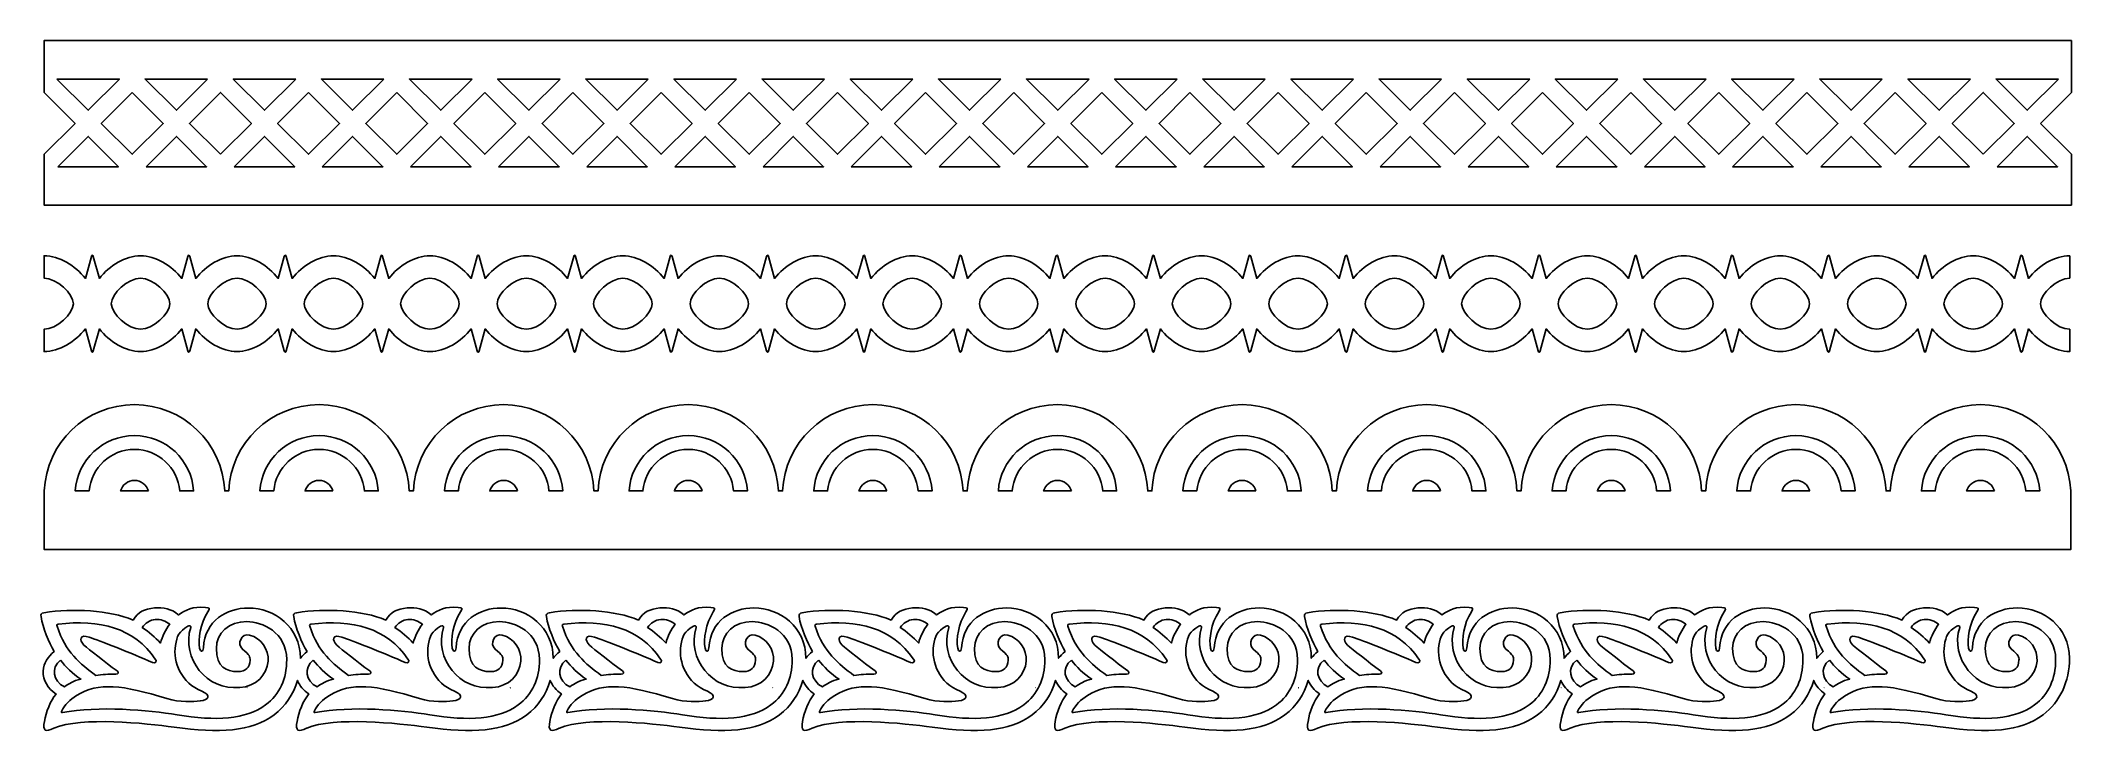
# Model space of a CAD drawing. Header units: centimetres. Extents: x -11.4 to 11.4, y -3.9 to 3.9.
import ezdxf

# ---------------------------------------------------------------- set-up
doc = ezdxf.new("R2010")
doc.units = ezdxf.units.CM
doc.header["$MEASUREMENT"] = 0
doc.layers.add('Layer 1', color=7, linetype='Continuous')

msp = doc.modelspace()

# ---------------------------------------------------------------- linework, layer by layer
at = {"layer": 'Layer 1'}
for points, knots in [([(11.08144, 2.95487), (11.08144, 2.95487), (11.43, 3.30338), (11.43, 3.30338), (11.43, 3.30338), (11.43, 3.30338), (11.43, 3.88763), (11.43, 3.88763), (11.43, 3.88763), (11.43, 3.88763), (-11.39378, 3.88763), (-11.39378, 3.88763), (-11.39378, 3.88763), (-11.39378, 3.88763), (-11.39378, 3.30338), (-11.39378, 3.30338), (-11.39378, 3.30338), (-11.39378, 3.30338), (-11.04522, 2.95484), (-11.04522, 2.95484), (-11.04522, 2.95484), (-11.04522, 2.95484), (-11.39378, 2.60633), (-11.39378, 2.60633), (-11.39378, 2.60633), (-11.39378, 2.60633), (-11.39378, 2.03319), (-11.39378, 2.03319), (-11.39378, 2.03319), (-11.39378, 2.03319), (11.43, 2.03319), (11.43, 2.03319), (11.43, 2.03319), (11.43, 2.03319), (11.43, 2.60633), (11.43, 2.60633), (11.43, 2.60633), (11.43, 2.60633), (11.08144, 2.95487), (11.08144, 2.95487)], [0, 0, 0, 0, 0.09090909, 0.09090909, 0.09090909, 0.09090909, 0.18181818, 0.18181818, 0.18181818, 0.18181818, 0.27272727, 0.27272727, 0.27272727, 0.27272727, 0.36363636, 0.36363636, 0.36363636, 0.36363636, 0.45454545, 0.45454545, 0.45454545, 0.45454545, 0.54545455, 0.54545455, 0.54545455, 0.54545455, 0.63636364, 0.63636364, 0.63636364, 0.63636364, 0.72727273, 0.72727273, 0.72727273, 0.72727273, 0.81818182, 0.81818182, 0.81818182, 0.81818182, 1, 1, 1, 1]), ([(-11.24971, 3.45459), (-11.24971, 3.45459), (-10.5455, 3.45459), (-10.5455, 3.45459), (-10.5455, 3.45459), (-10.5455, 3.45459), (-10.89761, 3.1025), (-10.89761, 3.1025), (-10.89761, 3.1025), (-10.89761, 3.1025), (-11.24971, 3.45459), (-11.24971, 3.45459)], [0, 0, 0, 0, 0.25, 0.25, 0.25, 0.25, 0.5, 0.5, 0.5, 0.5, 1, 1, 1, 1]), ([(-9.55315, 3.45459), (-9.55315, 3.45459), (-9.90526, 3.1025), (-9.90526, 3.1025), (-9.90526, 3.1025), (-9.90526, 3.1025), (-10.25737, 3.45459), (-10.25737, 3.45459), (-10.25737, 3.45459), (-10.25737, 3.45459), (-9.55315, 3.45459), (-9.55315, 3.45459)], [0, 0, 0, 0, 0.25, 0.25, 0.25, 0.25, 0.5, 0.5, 0.5, 0.5, 1, 1, 1, 1]), ([(-8.56083, 3.45459), (-8.56083, 3.45459), (-8.91291, 3.1025), (-8.91291, 3.1025), (-8.91291, 3.1025), (-8.91291, 3.1025), (-9.26502, 3.45459), (-9.26502, 3.45459), (-9.26502, 3.45459), (-9.26502, 3.45459), (-8.56083, 3.45459), (-8.56083, 3.45459)], [0, 0, 0, 0, 0.25, 0.25, 0.25, 0.25, 0.5, 0.5, 0.5, 0.5, 1, 1, 1, 1]), ([(-7.56849, 3.45459), (-7.56849, 3.45459), (-7.92057, 3.1025), (-7.92057, 3.1025), (-7.92057, 3.1025), (-7.92057, 3.1025), (-8.27268, 3.45458), (-8.27268, 3.45458), (-8.27268, 3.45458), (-8.27268, 3.45458), (-7.56849, 3.45459), (-7.56849, 3.45459)], [0, 0, 0, 0, 0.25, 0.25, 0.25, 0.25, 0.5, 0.5, 0.5, 0.5, 1, 1, 1, 1]), ([(-6.57614, 3.45459), (-6.57614, 3.45459), (-6.92825, 3.10251), (-6.92825, 3.10251), (-6.92825, 3.10251), (-6.92825, 3.10251), (-7.28033, 3.45459), (-7.28033, 3.45459), (-7.28033, 3.45459), (-7.28033, 3.45459), (-6.57614, 3.45459), (-6.57614, 3.45459)], [0, 0, 0, 0, 0.25, 0.25, 0.25, 0.25, 0.5, 0.5, 0.5, 0.5, 1, 1, 1, 1]), ([(-5.58382, 3.45459), (-5.58382, 3.45459), (-5.93593, 3.1025), (-5.93593, 3.1025), (-5.93593, 3.1025), (-5.93593, 3.1025), (-6.28804, 3.45458), (-6.28804, 3.45458), (-6.28804, 3.45458), (-6.28804, 3.45458), (-5.58382, 3.45459), (-5.58382, 3.45459)], [0, 0, 0, 0, 0.25, 0.25, 0.25, 0.25, 0.5, 0.5, 0.5, 0.5, 1, 1, 1, 1]), ([(-4.59147, 3.45459), (-4.59147, 3.45459), (-4.94358, 3.10251), (-4.94358, 3.10251), (-4.94358, 3.10251), (-4.94358, 3.10251), (-5.29569, 3.45459), (-5.29569, 3.45459), (-5.29569, 3.45459), (-5.29569, 3.45459), (-4.59147, 3.45459), (-4.59147, 3.45459)], [0, 0, 0, 0, 0.25, 0.25, 0.25, 0.25, 0.5, 0.5, 0.5, 0.5, 1, 1, 1, 1]), ([(-3.59913, 3.45459), (-3.59913, 3.45459), (-3.95124, 3.10251), (-3.95124, 3.10251), (-3.95124, 3.10251), (-3.95124, 3.10251), (-4.30335, 3.45459), (-4.30335, 3.45459), (-4.30335, 3.45459), (-4.30335, 3.45459), (-3.59913, 3.45459), (-3.59913, 3.45459)], [0, 0, 0, 0, 0.25, 0.25, 0.25, 0.25, 0.5, 0.5, 0.5, 0.5, 1, 1, 1, 1]), ([(-2.60681, 3.45459), (-2.60681, 3.45459), (-2.95889, 3.10251), (-2.95889, 3.10251), (-2.95889, 3.10251), (-2.95889, 3.10251), (-3.311, 3.45459), (-3.311, 3.45459), (-3.311, 3.45459), (-3.311, 3.45459), (-2.60681, 3.45459), (-2.60681, 3.45459)], [0, 0, 0, 0, 0.25, 0.25, 0.25, 0.25, 0.5, 0.5, 0.5, 0.5, 1, 1, 1, 1]), ([(-1.61446, 3.45459), (-1.61446, 3.45459), (-1.96657, 3.10251), (-1.96657, 3.10251), (-1.96657, 3.10251), (-1.96657, 3.10251), (-2.31865, 3.45459), (-2.31865, 3.45459), (-2.31865, 3.45459), (-2.31865, 3.45459), (-1.61446, 3.45459), (-1.61446, 3.45459)], [0, 0, 0, 0, 0.25, 0.25, 0.25, 0.25, 0.5, 0.5, 0.5, 0.5, 1, 1, 1, 1]), ([(-0.62214, 3.45459), (-0.62214, 3.45459), (-0.97425, 3.10251), (-0.97425, 3.10251), (-0.97425, 3.10251), (-0.97425, 3.10251), (-1.32636, 3.45459), (-1.32636, 3.45459), (-1.32636, 3.45459), (-1.32636, 3.45459), (-0.62214, 3.45459), (-0.62214, 3.45459)], [0, 0, 0, 0, 0.25, 0.25, 0.25, 0.25, 0.5, 0.5, 0.5, 0.5, 1, 1, 1, 1]), ([(0.37021, 3.45459), (0.37021, 3.45459), (0.01813, 3.10251), (0.01813, 3.10251), (0.01813, 3.10251), (0.01813, 3.10251), (-0.33398, 3.45459), (-0.33398, 3.45459), (-0.33398, 3.45459), (-0.33398, 3.45459), (0.37021, 3.45459), (0.37021, 3.45459)], [0, 0, 0, 0, 0.25, 0.25, 0.25, 0.25, 0.5, 0.5, 0.5, 0.5, 1, 1, 1, 1]), ([(1.36252, 3.45459), (1.36252, 3.45459), (1.01044, 3.1025), (1.01044, 3.1025), (1.01044, 3.1025), (1.01044, 3.1025), (0.65836, 3.45458), (0.65836, 3.45458), (0.65836, 3.45458), (0.65836, 3.45458), (1.36252, 3.45459), (1.36252, 3.45459)], [0, 0, 0, 0, 0.25, 0.25, 0.25, 0.25, 0.5, 0.5, 0.5, 0.5, 1, 1, 1, 1]), ([(2.35487, 3.45459), (2.35487, 3.45459), (2.00279, 3.10251), (2.00279, 3.10251), (2.00279, 3.10251), (2.00279, 3.10251), (1.65074, 3.45459), (1.65074, 3.45459), (1.65074, 3.45459), (1.65074, 3.45459), (2.35487, 3.45459), (2.35487, 3.45459)], [0, 0, 0, 0, 0.25, 0.25, 0.25, 0.25, 0.5, 0.5, 0.5, 0.5, 1, 1, 1, 1]), ([(3.34722, 3.45459), (3.34722, 3.45459), (2.99514, 3.10251), (2.99514, 3.10251), (2.99514, 3.10251), (2.99514, 3.10251), (2.64301, 3.45459), (2.64301, 3.45459), (2.64301, 3.45459), (2.64301, 3.45459), (3.34722, 3.45459), (3.34722, 3.45459)], [0, 0, 0, 0, 0.25, 0.25, 0.25, 0.25, 0.5, 0.5, 0.5, 0.5, 1, 1, 1, 1]), ([(4.33956, 3.45459), (4.33956, 3.45459), (3.98748, 3.10251), (3.98748, 3.10251), (3.98748, 3.10251), (3.98748, 3.10251), (3.63535, 3.45459), (3.63535, 3.45459), (3.63535, 3.45459), (3.63535, 3.45459), (4.33956, 3.45459), (4.33956, 3.45459)], [0, 0, 0, 0, 0.25, 0.25, 0.25, 0.25, 0.5, 0.5, 0.5, 0.5, 1, 1, 1, 1]), ([(5.33191, 3.45459), (5.33191, 3.45459), (4.97983, 3.10251), (4.97983, 3.10251), (4.97983, 3.10251), (4.97983, 3.10251), (4.6277, 3.45459), (4.6277, 3.45459), (4.6277, 3.45459), (4.6277, 3.45459), (5.33191, 3.45459), (5.33191, 3.45459)], [0, 0, 0, 0, 0.25, 0.25, 0.25, 0.25, 0.5, 0.5, 0.5, 0.5, 1, 1, 1, 1]), ([(6.32423, 3.45459), (6.32423, 3.45459), (5.97218, 3.1025), (5.97218, 3.1025), (5.97218, 3.1025), (5.97218, 3.1025), (5.62005, 3.45458), (5.62005, 3.45458), (5.62005, 3.45458), (5.62005, 3.45458), (6.32423, 3.45459), (6.32423, 3.45459)], [0, 0, 0, 0, 0.25, 0.25, 0.25, 0.25, 0.5, 0.5, 0.5, 0.5, 1, 1, 1, 1]), ([(7.31658, 3.45459), (7.31658, 3.45459), (6.9645, 3.10251), (6.9645, 3.10251), (6.9645, 3.10251), (6.9645, 3.10251), (6.61237, 3.45459), (6.61237, 3.45459), (6.61237, 3.45459), (6.61237, 3.45459), (7.31658, 3.45459), (7.31658, 3.45459)], [0, 0, 0, 0, 0.25, 0.25, 0.25, 0.25, 0.5, 0.5, 0.5, 0.5, 1, 1, 1, 1]), ([(8.30892, 3.45459), (8.30892, 3.45459), (7.95679, 3.10251), (7.95679, 3.10251), (7.95679, 3.10251), (7.95679, 3.10251), (7.60471, 3.45459), (7.60471, 3.45459), (7.60471, 3.45459), (7.60471, 3.45459), (8.30892, 3.45459), (8.30892, 3.45459)], [0, 0, 0, 0, 0.25, 0.25, 0.25, 0.25, 0.5, 0.5, 0.5, 0.5, 1, 1, 1, 1]), ([(9.30127, 3.45459), (9.30127, 3.45459), (8.94914, 3.10251), (8.94914, 3.10251), (8.94914, 3.10251), (8.94914, 3.10251), (8.59701, 3.45459), (8.59701, 3.45459), (8.59701, 3.45459), (8.59701, 3.45459), (9.30127, 3.45459), (9.30127, 3.45459)], [0, 0, 0, 0, 0.25, 0.25, 0.25, 0.25, 0.5, 0.5, 0.5, 0.5, 1, 1, 1, 1]), ([(10.29361, 3.45459), (10.29361, 3.45459), (9.94148, 3.10251), (9.94148, 3.10251), (9.94148, 3.10251), (9.94148, 3.10251), (9.58935, 3.45459), (9.58935, 3.45459), (9.58935, 3.45459), (9.58935, 3.45459), (10.29361, 3.45459), (10.29361, 3.45459)], [0, 0, 0, 0, 0.25, 0.25, 0.25, 0.25, 0.5, 0.5, 0.5, 0.5, 1, 1, 1, 1]), ([(11.28596, 3.45459), (11.28596, 3.45459), (10.93383, 3.10251), (10.93383, 3.10251), (10.93383, 3.10251), (10.93383, 3.10251), (10.5817, 3.45459), (10.5817, 3.45459), (10.5817, 3.45459), (10.5817, 3.45459), (11.28596, 3.45459), (11.28596, 3.45459)], [0, 0, 0, 0, 0.25, 0.25, 0.25, 0.25, 0.5, 0.5, 0.5, 0.5, 1, 1, 1, 1]), ([(-10.40143, 3.30338), (-10.40143, 3.30338), (-10.05289, 2.95484), (-10.05289, 2.95484), (-10.05289, 2.95484), (-10.05289, 2.95484), (-10.40143, 2.60633), (-10.40143, 2.60633), (-10.40143, 2.60633), (-10.40143, 2.60633), (-10.74999, 2.95487), (-10.74999, 2.95487), (-10.74999, 2.95487), (-10.74999, 2.95487), (-10.40143, 3.30338), (-10.40143, 3.30338)], [0, 0, 0, 0, 0.2, 0.2, 0.2, 0.2, 0.4, 0.4, 0.4, 0.4, 0.6, 0.6, 0.6, 0.6, 1, 1, 1, 1]), ([(-9.40909, 2.60633), (-9.40909, 2.60633), (-9.75765, 2.95487), (-9.75765, 2.95487), (-9.75765, 2.95487), (-9.75765, 2.95487), (-9.40909, 3.30341), (-9.40909, 3.30341), (-9.40909, 3.30341), (-9.40909, 3.30341), (-9.06055, 2.95487), (-9.06055, 2.95487), (-9.06055, 2.95487), (-9.06055, 2.95487), (-9.40909, 2.60633), (-9.40909, 2.60633)], [0, 0, 0, 0, 0.2, 0.2, 0.2, 0.2, 0.4, 0.4, 0.4, 0.4, 0.6, 0.6, 0.6, 0.6, 1, 1, 1, 1]), ([(-8.41674, 3.30338), (-8.41674, 3.30338), (-8.0682, 2.95484), (-8.0682, 2.95484), (-8.0682, 2.95484), (-8.0682, 2.95484), (-8.41674, 2.6063), (-8.41674, 2.6063), (-8.41674, 2.6063), (-8.41674, 2.6063), (-8.7653, 2.95484), (-8.7653, 2.95484), (-8.7653, 2.95484), (-8.7653, 2.95484), (-8.41674, 3.30338), (-8.41674, 3.30338)], [0, 0, 0, 0, 0.2, 0.2, 0.2, 0.2, 0.4, 0.4, 0.4, 0.4, 0.6, 0.6, 0.6, 0.6, 1, 1, 1, 1]), ([(-7.42439, 3.30338), (-7.42439, 3.30338), (-7.07585, 2.95484), (-7.07585, 2.95484), (-7.07585, 2.95484), (-7.07585, 2.95484), (-7.42439, 2.6063), (-7.42439, 2.6063), (-7.42439, 2.6063), (-7.42439, 2.6063), (-7.77295, 2.95484), (-7.77295, 2.95484), (-7.77295, 2.95484), (-7.77295, 2.95484), (-7.42439, 3.30338), (-7.42439, 3.30338)], [0, 0, 0, 0, 0.2, 0.2, 0.2, 0.2, 0.4, 0.4, 0.4, 0.4, 0.6, 0.6, 0.6, 0.6, 1, 1, 1, 1]), ([(-6.4321, 3.30338), (-6.4321, 3.30338), (-6.08356, 2.95484), (-6.08356, 2.95484), (-6.08356, 2.95484), (-6.08356, 2.95484), (-6.4321, 2.6063), (-6.4321, 2.6063), (-6.4321, 2.6063), (-6.4321, 2.6063), (-6.78064, 2.95484), (-6.78064, 2.95484), (-6.78064, 2.95484), (-6.78064, 2.95484), (-6.4321, 3.30338), (-6.4321, 3.30338)], [0, 0, 0, 0, 0.2, 0.2, 0.2, 0.2, 0.4, 0.4, 0.4, 0.4, 0.6, 0.6, 0.6, 0.6, 1, 1, 1, 1]), ([(-5.43975, 3.30338), (-5.43975, 3.30338), (-5.09121, 2.95484), (-5.09121, 2.95484), (-5.09121, 2.95484), (-5.09121, 2.95484), (-5.43975, 2.6063), (-5.43975, 2.6063), (-5.43975, 2.6063), (-5.43975, 2.6063), (-5.78829, 2.95487), (-5.78829, 2.95487), (-5.78829, 2.95487), (-5.78829, 2.95487), (-5.43975, 3.30338), (-5.43975, 3.30338)], [0, 0, 0, 0, 0.2, 0.2, 0.2, 0.2, 0.4, 0.4, 0.4, 0.4, 0.6, 0.6, 0.6, 0.6, 1, 1, 1, 1]), ([(-4.44741, 3.30338), (-4.44741, 3.30338), (-4.09887, 2.95484), (-4.09887, 2.95484), (-4.09887, 2.95484), (-4.09887, 2.95484), (-4.44741, 2.6063), (-4.44741, 2.6063), (-4.44741, 2.6063), (-4.44741, 2.6063), (-4.79597, 2.95484), (-4.79597, 2.95484), (-4.79597, 2.95484), (-4.79597, 2.95484), (-4.44741, 3.30338), (-4.44741, 3.30338)], [0, 0, 0, 0, 0.2, 0.2, 0.2, 0.2, 0.4, 0.4, 0.4, 0.4, 0.6, 0.6, 0.6, 0.6, 1, 1, 1, 1]), ([(-3.45506, 3.30338), (-3.45506, 3.30338), (-3.10652, 2.95484), (-3.10652, 2.95484), (-3.10652, 2.95484), (-3.10652, 2.95484), (-3.45506, 2.6063), (-3.45506, 2.6063), (-3.45506, 2.6063), (-3.45506, 2.6063), (-3.80362, 2.95484), (-3.80362, 2.95484), (-3.80362, 2.95484), (-3.80362, 2.95484), (-3.45506, 3.30338), (-3.45506, 3.30338)], [0, 0, 0, 0, 0.2, 0.2, 0.2, 0.2, 0.4, 0.4, 0.4, 0.4, 0.6, 0.6, 0.6, 0.6, 1, 1, 1, 1]), ([(-2.46274, 3.30338), (-2.46274, 3.30338), (-2.11418, 2.95484), (-2.11418, 2.95484), (-2.11418, 2.95484), (-2.11418, 2.95484), (-2.46274, 2.60633), (-2.46274, 2.60633), (-2.46274, 2.60633), (-2.46274, 2.60633), (-2.81128, 2.95487), (-2.81128, 2.95487), (-2.81128, 2.95487), (-2.81128, 2.95487), (-2.46274, 3.30338), (-2.46274, 3.30338)], [0, 0, 0, 0, 0.2, 0.2, 0.2, 0.2, 0.4, 0.4, 0.4, 0.4, 0.6, 0.6, 0.6, 0.6, 1, 1, 1, 1]), ([(-1.4704, 3.30338), (-1.4704, 3.30338), (-1.12183, 2.95487), (-1.12183, 2.95487), (-1.12183, 2.95487), (-1.12183, 2.95487), (-1.47039, 2.60633), (-1.47039, 2.60633), (-1.47039, 2.60633), (-1.47039, 2.60633), (-1.81893, 2.95487), (-1.81893, 2.95487), (-1.81893, 2.95487), (-1.81893, 2.95487), (-1.4704, 3.30338), (-1.4704, 3.30338)], [0, 0, 0, 0, 0.2, 0.2, 0.2, 0.2, 0.4, 0.4, 0.4, 0.4, 0.6, 0.6, 0.6, 0.6, 1, 1, 1, 1]), ([(-0.47805, 3.30338), (-0.47805, 3.30338), (-0.12951, 2.95484), (-0.12951, 2.95484), (-0.12951, 2.95484), (-0.12951, 2.95484), (-0.47805, 2.6063), (-0.47805, 2.6063), (-0.47805, 2.6063), (-0.47805, 2.6063), (-0.82659, 2.95484), (-0.82659, 2.95484), (-0.82659, 2.95484), (-0.82659, 2.95484), (-0.47805, 3.30338), (-0.47805, 3.30338)], [0, 0, 0, 0, 0.2, 0.2, 0.2, 0.2, 0.4, 0.4, 0.4, 0.4, 0.6, 0.6, 0.6, 0.6, 1, 1, 1, 1]), ([(0.5143, 3.30338), (0.5143, 3.30338), (0.86281, 2.95484), (0.86281, 2.95484), (0.86281, 2.95484), (0.86281, 2.95484), (0.5143, 2.6063), (0.5143, 2.6063), (0.5143, 2.6063), (0.5143, 2.6063), (0.16574, 2.95484), (0.16574, 2.95484), (0.16574, 2.95484), (0.16574, 2.95484), (0.5143, 3.30338), (0.5143, 3.30338)], [0, 0, 0, 0, 0.2, 0.2, 0.2, 0.2, 0.4, 0.4, 0.4, 0.4, 0.6, 0.6, 0.6, 0.6, 1, 1, 1, 1]), ([(1.50662, 3.30338), (1.50662, 3.30338), (1.85513, 2.95484), (1.85513, 2.95484), (1.85513, 2.95484), (1.85513, 2.95484), (1.50662, 2.6063), (1.50662, 2.6063), (1.50662, 2.6063), (1.50662, 2.6063), (1.15808, 2.95487), (1.15808, 2.95487), (1.15808, 2.95487), (1.15808, 2.95487), (1.50662, 3.30338), (1.50662, 3.30338)], [0, 0, 0, 0, 0.2, 0.2, 0.2, 0.2, 0.4, 0.4, 0.4, 0.4, 0.6, 0.6, 0.6, 0.6, 1, 1, 1, 1]), ([(2.49896, 3.30338), (2.49896, 3.30338), (2.84747, 2.95484), (2.84747, 2.95484), (2.84747, 2.95484), (2.84747, 2.95484), (2.49896, 2.6063), (2.49896, 2.6063), (2.49896, 2.6063), (2.49896, 2.6063), (2.1504, 2.95484), (2.1504, 2.95484), (2.1504, 2.95484), (2.1504, 2.95484), (2.49896, 3.30338), (2.49896, 3.30338)], [0, 0, 0, 0, 0.2, 0.2, 0.2, 0.2, 0.4, 0.4, 0.4, 0.4, 0.6, 0.6, 0.6, 0.6, 1, 1, 1, 1]), ([(3.49131, 3.30338), (3.49131, 3.30338), (3.83982, 2.95484), (3.83982, 2.95484), (3.83982, 2.95484), (3.83982, 2.95484), (3.49131, 2.6063), (3.49131, 2.6063), (3.49131, 2.6063), (3.49131, 2.6063), (3.14275, 2.95484), (3.14275, 2.95484), (3.14275, 2.95484), (3.14275, 2.95484), (3.49131, 3.30338), (3.49131, 3.30338)], [0, 0, 0, 0, 0.2, 0.2, 0.2, 0.2, 0.4, 0.4, 0.4, 0.4, 0.6, 0.6, 0.6, 0.6, 1, 1, 1, 1]), ([(4.48366, 3.30338), (4.48366, 3.30338), (4.83217, 2.95484), (4.83217, 2.95484), (4.83217, 2.95484), (4.83217, 2.95484), (4.48366, 2.6063), (4.48366, 2.6063), (4.48366, 2.6063), (4.48366, 2.6063), (4.1351, 2.95484), (4.1351, 2.95484), (4.1351, 2.95484), (4.1351, 2.95484), (4.48366, 3.30338), (4.48366, 3.30338)], [0, 0, 0, 0, 0.2, 0.2, 0.2, 0.2, 0.4, 0.4, 0.4, 0.4, 0.6, 0.6, 0.6, 0.6, 1, 1, 1, 1]), ([(5.476, 3.30338), (5.476, 3.30338), (5.82451, 2.95484), (5.82451, 2.95484), (5.82451, 2.95484), (5.82451, 2.95484), (5.476, 2.6063), (5.476, 2.6063), (5.476, 2.6063), (5.476, 2.6063), (5.12744, 2.95484), (5.12744, 2.95484), (5.12744, 2.95484), (5.12744, 2.95484), (5.476, 3.30338), (5.476, 3.30338)], [0, 0, 0, 0, 0.2, 0.2, 0.2, 0.2, 0.4, 0.4, 0.4, 0.4, 0.6, 0.6, 0.6, 0.6, 1, 1, 1, 1]), ([(6.46835, 3.30338), (6.46835, 3.30338), (6.81686, 2.95484), (6.81686, 2.95484), (6.81686, 2.95484), (6.81686, 2.95484), (6.46835, 2.6063), (6.46835, 2.6063), (6.46835, 2.6063), (6.46835, 2.6063), (6.11973, 2.95484), (6.11973, 2.95484), (6.11973, 2.95484), (6.11973, 2.95484), (6.46835, 3.30338), (6.46835, 3.30338)], [0, 0, 0, 0, 0.2, 0.2, 0.2, 0.2, 0.4, 0.4, 0.4, 0.4, 0.6, 0.6, 0.6, 0.6, 1, 1, 1, 1]), ([(7.46069, 3.30338), (7.46069, 3.30338), (7.8092, 2.95484), (7.8092, 2.95484), (7.8092, 2.95484), (7.8092, 2.95484), (7.46069, 2.6063), (7.46069, 2.6063), (7.46069, 2.6063), (7.46069, 2.6063), (7.11207, 2.95484), (7.11207, 2.95484), (7.11207, 2.95484), (7.11207, 2.95484), (7.46069, 3.30338), (7.46069, 3.30338)], [0, 0, 0, 0, 0.2, 0.2, 0.2, 0.2, 0.4, 0.4, 0.4, 0.4, 0.6, 0.6, 0.6, 0.6, 1, 1, 1, 1]), ([(8.45296, 3.30338), (8.45296, 3.30338), (8.80152, 2.95484), (8.80152, 2.95484), (8.80152, 2.95484), (8.80152, 2.95484), (8.45296, 2.6063), (8.45296, 2.6063), (8.45296, 2.6063), (8.45296, 2.6063), (8.1044, 2.95484), (8.1044, 2.95484), (8.1044, 2.95484), (8.1044, 2.95484), (8.45296, 3.30338), (8.45296, 3.30338)], [0, 0, 0, 0, 0.2, 0.2, 0.2, 0.2, 0.4, 0.4, 0.4, 0.4, 0.6, 0.6, 0.6, 0.6, 1, 1, 1, 1]), ([(9.44531, 3.30338), (9.44531, 3.30338), (9.79387, 2.95484), (9.79387, 2.95484), (9.79387, 2.95484), (9.79387, 2.95484), (9.44531, 2.6063), (9.44531, 2.6063), (9.44531, 2.6063), (9.44531, 2.6063), (9.09675, 2.95484), (9.09675, 2.95484), (9.09675, 2.95484), (9.09675, 2.95484), (9.44531, 3.30338), (9.44531, 3.30338)], [0, 0, 0, 0, 0.2, 0.2, 0.2, 0.2, 0.4, 0.4, 0.4, 0.4, 0.6, 0.6, 0.6, 0.6, 1, 1, 1, 1]), ([(10.43765, 2.60633), (10.43765, 2.60633), (10.08909, 2.95487), (10.08909, 2.95487), (10.08909, 2.95487), (10.08909, 2.95487), (10.43765, 3.30341), (10.43765, 3.30341), (10.43765, 3.30341), (10.43765, 3.30341), (10.78621, 2.95487), (10.78621, 2.95487), (10.78621, 2.95487), (10.78621, 2.95487), (10.43765, 2.60633), (10.43765, 2.60633)], [0, 0, 0, 0, 0.2, 0.2, 0.2, 0.2, 0.4, 0.4, 0.4, 0.4, 0.6, 0.6, 0.6, 0.6, 1, 1, 1, 1]), ([(-11.2386, 2.46623), (-11.2386, 2.46623), (-10.8976, 2.8072), (-10.8976, 2.8072), (-10.8976, 2.8072), (-10.8976, 2.8072), (-10.55658, 2.46623), (-10.55658, 2.46623), (-10.55658, 2.46623), (-10.55658, 2.46623), (-11.2386, 2.46623), (-11.2386, 2.46623)], [0, 0, 0, 0, 0.25, 0.25, 0.25, 0.25, 0.5, 0.5, 0.5, 0.5, 1, 1, 1, 1]), ([(-10.24625, 2.46623), (-10.24625, 2.46623), (-9.90525, 2.8072), (-9.90525, 2.8072), (-9.90525, 2.8072), (-9.90525, 2.8072), (-9.56425, 2.46623), (-9.56425, 2.46623), (-9.56425, 2.46623), (-9.56425, 2.46623), (-10.24625, 2.46623), (-10.24625, 2.46623)], [0, 0, 0, 0, 0.25, 0.25, 0.25, 0.25, 0.5, 0.5, 0.5, 0.5, 1, 1, 1, 1]), ([(-9.25391, 2.46623), (-9.25391, 2.46623), (-8.91291, 2.8072), (-8.91291, 2.8072), (-8.91291, 2.8072), (-8.91291, 2.8072), (-8.57191, 2.46623), (-8.57191, 2.46623), (-8.57191, 2.46623), (-8.57191, 2.46623), (-9.25391, 2.46623), (-9.25391, 2.46623)], [0, 0, 0, 0, 0.25, 0.25, 0.25, 0.25, 0.5, 0.5, 0.5, 0.5, 1, 1, 1, 1]), ([(-8.26159, 2.46623), (-8.26159, 2.46623), (-7.92059, 2.8072), (-7.92059, 2.8072), (-7.92059, 2.8072), (-7.92059, 2.8072), (-7.57959, 2.46623), (-7.57959, 2.46623), (-7.57959, 2.46623), (-7.57959, 2.46623), (-8.26159, 2.46623), (-8.26159, 2.46623)], [0, 0, 0, 0, 0.25, 0.25, 0.25, 0.25, 0.5, 0.5, 0.5, 0.5, 1, 1, 1, 1]), ([(-7.26927, 2.46623), (-7.26927, 2.46623), (-6.92827, 2.8072), (-6.92827, 2.8072), (-6.92827, 2.8072), (-6.92827, 2.8072), (-6.58725, 2.46623), (-6.58725, 2.46623), (-6.58725, 2.46623), (-6.58725, 2.46623), (-7.26927, 2.46623), (-7.26927, 2.46623)], [0, 0, 0, 0, 0.25, 0.25, 0.25, 0.25, 0.5, 0.5, 0.5, 0.5, 1, 1, 1, 1]), ([(-6.27692, 2.46623), (-6.27692, 2.46623), (-5.93592, 2.8072), (-5.93592, 2.8072), (-5.93592, 2.8072), (-5.93592, 2.8072), (-5.59492, 2.46623), (-5.59492, 2.46623), (-5.59492, 2.46623), (-5.59492, 2.46623), (-6.27692, 2.46623), (-6.27692, 2.46623)], [0, 0, 0, 0, 0.25, 0.25, 0.25, 0.25, 0.5, 0.5, 0.5, 0.5, 1, 1, 1, 1]), ([(-5.28458, 2.46623), (-5.28458, 2.46623), (-4.94358, 2.8072), (-4.94358, 2.8072), (-4.94358, 2.8072), (-4.94358, 2.8072), (-4.60258, 2.46623), (-4.60258, 2.46623), (-4.60258, 2.46623), (-4.60258, 2.46623), (-5.28458, 2.46623), (-5.28458, 2.46623)], [0, 0, 0, 0, 0.25, 0.25, 0.25, 0.25, 0.5, 0.5, 0.5, 0.5, 1, 1, 1, 1]), ([(-4.29223, 2.46623), (-4.29223, 2.46623), (-3.95123, 2.8072), (-3.95123, 2.8072), (-3.95123, 2.8072), (-3.95123, 2.8072), (-3.61023, 2.46623), (-3.61023, 2.46623), (-3.61023, 2.46623), (-3.61023, 2.46623), (-4.29223, 2.46623), (-4.29223, 2.46623)], [0, 0, 0, 0, 0.25, 0.25, 0.25, 0.25, 0.5, 0.5, 0.5, 0.5, 1, 1, 1, 1]), ([(-3.29988, 2.46623), (-3.29988, 2.46623), (-2.95888, 2.8072), (-2.95888, 2.8072), (-2.95888, 2.8072), (-2.95888, 2.8072), (-2.61788, 2.46623), (-2.61788, 2.46623), (-2.61788, 2.46623), (-2.61788, 2.46623), (-3.29988, 2.46623), (-3.29988, 2.46623)], [0, 0, 0, 0, 0.25, 0.25, 0.25, 0.25, 0.5, 0.5, 0.5, 0.5, 1, 1, 1, 1]), ([(-2.30754, 2.46623), (-2.30754, 2.46623), (-1.96657, 2.8072), (-1.96657, 2.8072), (-1.96657, 2.8072), (-1.96657, 2.8072), (-1.62557, 2.46623), (-1.62557, 2.46623), (-1.62557, 2.46623), (-1.62557, 2.46623), (-2.30754, 2.46623), (-2.30754, 2.46623)], [0, 0, 0, 0, 0.25, 0.25, 0.25, 0.25, 0.5, 0.5, 0.5, 0.5, 1, 1, 1, 1]), ([(-1.31522, 2.46623), (-1.31522, 2.46623), (-0.97422, 2.8072), (-0.97422, 2.8072), (-0.97422, 2.8072), (-0.97422, 2.8072), (-0.63322, 2.46623), (-0.63322, 2.46623), (-0.63322, 2.46623), (-0.63322, 2.46623), (-1.31522, 2.46623), (-1.31522, 2.46623)], [0, 0, 0, 0, 0.25, 0.25, 0.25, 0.25, 0.5, 0.5, 0.5, 0.5, 1, 1, 1, 1]), ([(-0.3229, 2.46623), (-0.3229, 2.46623), (0.0181, 2.8072), (0.0181, 2.8072), (0.0181, 2.8072), (0.0181, 2.8072), (0.35912, 2.46623), (0.35912, 2.46623), (0.35912, 2.46623), (0.35912, 2.46623), (-0.3229, 2.46623), (-0.3229, 2.46623)], [0, 0, 0, 0, 0.25, 0.25, 0.25, 0.25, 0.5, 0.5, 0.5, 0.5, 1, 1, 1, 1]), ([(0.66942, 2.46623), (0.66942, 2.46623), (1.01047, 2.8072), (1.01047, 2.8072), (1.01047, 2.8072), (1.01047, 2.8072), (1.35149, 2.46623), (1.35149, 2.46623), (1.35149, 2.46623), (1.35149, 2.46623), (0.66942, 2.46623), (0.66942, 2.46623)], [0, 0, 0, 0, 0.25, 0.25, 0.25, 0.25, 0.5, 0.5, 0.5, 0.5, 1, 1, 1, 1]), ([(1.66177, 2.46623), (1.66177, 2.46623), (2.00282, 2.8072), (2.00282, 2.8072), (2.00282, 2.8072), (2.00282, 2.8072), (2.34382, 2.46623), (2.34382, 2.46623), (2.34382, 2.46623), (2.34382, 2.46623), (1.66177, 2.46623), (1.66177, 2.46623)], [0, 0, 0, 0, 0.25, 0.25, 0.25, 0.25, 0.5, 0.5, 0.5, 0.5, 1, 1, 1, 1]), ([(2.65411, 2.46623), (2.65411, 2.46623), (2.99516, 2.8072), (2.99516, 2.8072), (2.99516, 2.8072), (2.99516, 2.8072), (3.33616, 2.46623), (3.33616, 2.46623), (3.33616, 2.46623), (3.33616, 2.46623), (2.65411, 2.46623), (2.65411, 2.46623)], [0, 0, 0, 0, 0.25, 0.25, 0.25, 0.25, 0.5, 0.5, 0.5, 0.5, 1, 1, 1, 1]), ([(3.64643, 2.46623), (3.64643, 2.46623), (3.98748, 2.8072), (3.98748, 2.8072), (3.98748, 2.8072), (3.98748, 2.8072), (4.32848, 2.46623), (4.32848, 2.46623), (4.32848, 2.46623), (4.32848, 2.46623), (3.64643, 2.46623), (3.64643, 2.46623)], [0, 0, 0, 0, 0.25, 0.25, 0.25, 0.25, 0.5, 0.5, 0.5, 0.5, 1, 1, 1, 1]), ([(4.63878, 2.46623), (4.63878, 2.46623), (4.97983, 2.8072), (4.97983, 2.8072), (4.97983, 2.8072), (4.97983, 2.8072), (5.32083, 2.46623), (5.32083, 2.46623), (5.32083, 2.46623), (5.32083, 2.46623), (4.63878, 2.46623), (4.63878, 2.46623)], [0, 0, 0, 0, 0.25, 0.25, 0.25, 0.25, 0.5, 0.5, 0.5, 0.5, 1, 1, 1, 1]), ([(5.63113, 2.46623), (5.63113, 2.46623), (5.97218, 2.8072), (5.97218, 2.8072), (5.97218, 2.8072), (5.97218, 2.8072), (6.31315, 2.46623), (6.31315, 2.46623), (6.31315, 2.46623), (6.31315, 2.46623), (5.63113, 2.46623), (5.63113, 2.46623)], [0, 0, 0, 0, 0.25, 0.25, 0.25, 0.25, 0.5, 0.5, 0.5, 0.5, 1, 1, 1, 1]), ([(6.62347, 2.46623), (6.62347, 2.46623), (6.96452, 2.8072), (6.96452, 2.8072), (6.96452, 2.8072), (6.96452, 2.8072), (7.30549, 2.46623), (7.30549, 2.46623), (7.30549, 2.46623), (7.30549, 2.46623), (6.62347, 2.46623), (6.62347, 2.46623)], [0, 0, 0, 0, 0.25, 0.25, 0.25, 0.25, 0.5, 0.5, 0.5, 0.5, 1, 1, 1, 1]), ([(7.61582, 2.46623), (7.61582, 2.46623), (7.95682, 2.8072), (7.95682, 2.8072), (7.95682, 2.8072), (7.95682, 2.8072), (8.29782, 2.46623), (8.29782, 2.46623), (8.29782, 2.46623), (8.29782, 2.46623), (7.61582, 2.46623), (7.61582, 2.46623)], [0, 0, 0, 0, 0.25, 0.25, 0.25, 0.25, 0.5, 0.5, 0.5, 0.5, 1, 1, 1, 1]), ([(8.60817, 2.46623), (8.60817, 2.46623), (8.94917, 2.8072), (8.94917, 2.8072), (8.94917, 2.8072), (8.94917, 2.8072), (9.29017, 2.46623), (9.29017, 2.46623), (9.29017, 2.46623), (9.29017, 2.46623), (8.60817, 2.46623), (8.60817, 2.46623)], [0, 0, 0, 0, 0.25, 0.25, 0.25, 0.25, 0.5, 0.5, 0.5, 0.5, 1, 1, 1, 1]), ([(9.60051, 2.46623), (9.60051, 2.46623), (9.94151, 2.8072), (9.94151, 2.8072), (9.94151, 2.8072), (9.94151, 2.8072), (10.28251, 2.46623), (10.28251, 2.46623), (10.28251, 2.46623), (10.28251, 2.46623), (9.60051, 2.46623), (9.60051, 2.46623)], [0, 0, 0, 0, 0.25, 0.25, 0.25, 0.25, 0.5, 0.5, 0.5, 0.5, 1, 1, 1, 1]), ([(10.59283, 2.46623), (10.59283, 2.46623), (10.93383, 2.8072), (10.93383, 2.8072), (10.93383, 2.8072), (10.93383, 2.8072), (11.27483, 2.46623), (11.27483, 2.46623), (11.27483, 2.46623), (11.27483, 2.46623), (10.59283, 2.46623), (10.59283, 2.46623)], [0, 0, 0, 0, 0.25, 0.25, 0.25, 0.25, 0.5, 0.5, 0.5, 0.5, 1, 1, 1, 1]), ([(11.41074, 1.46293), (11.24323, 1.46293), (11.06033, 1.35252), (10.94669, 1.20676), (10.94669, 1.20676), (10.94669, 1.20676), (10.87827, 1.45317), (10.87827, 1.45317), (10.87827, 1.45317), (10.87295, 1.47415), (10.8625, 1.47415), (10.85729, 1.45317), (10.85729, 1.45317), (10.85729, 1.45317), (10.78876, 1.20676), (10.78876, 1.20676), (10.78876, 1.20676), (10.67523, 1.35249), (10.49232, 1.46293), (10.32481, 1.46293), (10.32481, 1.46293), (10.1573, 1.46293), (9.9744, 1.35252), (9.86076, 1.20676), (9.86076, 1.20676), (9.86076, 1.20676), (9.79234, 1.45317), (9.79234, 1.45317), (9.79234, 1.45317), (9.78713, 1.47415), (9.77657, 1.47415), (9.77136, 1.45317), (9.77136, 1.45317), (9.77136, 1.45317), (9.70283, 1.20676), (9.70283, 1.20676), (9.70283, 1.20676), (9.5893, 1.35249), (9.40639, 1.46293), (9.23888, 1.46293), (9.23888, 1.46293), (9.07137, 1.46293), (8.88844, 1.35252), (8.77483, 1.20676), (8.77483, 1.20676), (8.77483, 1.20676), (8.70641, 1.45317), (8.70641, 1.45317), (8.70641, 1.45317), (8.70117, 1.47415), (8.69064, 1.47415), (8.68543, 1.45317), (8.68543, 1.45317), (8.68543, 1.45317), (8.6169, 1.20676), (8.6169, 1.20676), (8.6169, 1.20676), (8.50337, 1.35249), (8.32043, 1.46293), (8.15295, 1.46293), (8.15295, 1.46293), (7.98542, 1.46293), (7.80251, 1.35252), (7.6889, 1.20676), (7.6889, 1.20676), (7.6889, 1.20676), (7.62045, 1.45317), (7.62045, 1.45317), (7.62045, 1.45317), (7.61524, 1.47415), (7.60471, 1.47415), (7.59947, 1.45317), (7.59947, 1.45317), (7.59947, 1.45317), (7.53105, 1.20676), (7.53105, 1.20676), (7.53105, 1.20676), (7.41744, 1.35249), (7.2345, 1.46293), (7.067, 1.46293), (7.067, 1.46293), (6.8995, 1.46293), (6.71659, 1.35252), (6.60297, 1.20676), (6.60297, 1.20676), (6.60297, 1.20676), (6.53452, 1.45317), (6.53452, 1.45317), (6.53452, 1.45317), (6.52931, 1.47415), (6.51875, 1.47415), (6.51354, 1.45317), (6.51354, 1.45317), (6.51354, 1.45317), (6.44512, 1.20676), (6.44512, 1.20676), (6.44512, 1.20676), (6.33151, 1.35249), (6.14857, 1.46293), (5.98107, 1.46293), (5.98107, 1.46293), (5.81357, 1.46293), (5.63066, 1.35252), (5.51704, 1.20676), (5.51704, 1.20676), (5.51704, 1.20676), (5.44859, 1.45317), (5.44859, 1.45317), (5.44859, 1.45317), (5.44338, 1.47415), (5.43282, 1.47415), (5.42761, 1.45317), (5.42761, 1.45317), (5.42761, 1.45317), (5.35916, 1.20676), (5.35916, 1.20676), (5.35916, 1.20676), (5.24555, 1.35249), (5.06264, 1.46293), (4.89513, 1.46293), (4.89513, 1.46293), (4.72762, 1.46293), (4.54469, 1.35252), (4.43108, 1.20676), (4.43108, 1.20676), (4.43108, 1.20676), (4.36266, 1.45317), (4.36266, 1.45317), (4.36266, 1.45317), (4.35745, 1.47415), (4.34689, 1.47415), (4.34168, 1.45317), (4.34168, 1.45317), (4.34168, 1.45317), (4.27323, 1.20676), (4.27323, 1.20676), (4.27323, 1.20676), (4.15962, 1.35249), (3.97671, 1.46293), (3.8092, 1.46293), (3.8092, 1.46293), (3.64169, 1.46293), (3.45876, 1.35252), (3.34515, 1.20676), (3.34515, 1.20676), (3.34515, 1.20676), (3.27673, 1.45317), (3.27673, 1.45317), (3.27673, 1.45317), (3.27149, 1.47415), (3.26096, 1.47415), (3.25575, 1.45317), (3.25575, 1.45317), (3.25575, 1.45317), (3.1873, 1.20676), (3.1873, 1.20676), (3.1873, 1.20676), (3.11914, 1.29426), (3.02596, 1.36898), (2.92621, 1.41478), (2.92621, 1.41478), (2.85969, 1.44526), (2.79021, 1.46293), (2.72325, 1.46293), (2.72325, 1.46293), (2.55577, 1.46293), (2.37284, 1.35252), (2.2593, 1.20676), (2.2593, 1.20676), (2.2593, 1.20676), (2.19077, 1.45317), (2.19077, 1.45317), (2.19077, 1.45317), (2.18556, 1.47415), (2.175, 1.47415), (2.16979, 1.45317), (2.16979, 1.45317), (2.16979, 1.45317), (2.10137, 1.20676), (2.10137, 1.20676), (2.10137, 1.20676), (1.98776, 1.35249), (1.80482, 1.46293), (1.63732, 1.46293), (1.63732, 1.46293), (1.46982, 1.46293), (1.28691, 1.35252), (1.17337, 1.20676), (1.17337, 1.20676), (1.17337, 1.20676), (1.10484, 1.45317), (1.10484, 1.45317), (1.10484, 1.45317), (1.09963, 1.47415), (1.08907, 1.47415), (1.08386, 1.45317), (1.08386, 1.45317), (1.08386, 1.45317), (1.01544, 1.20676), (1.01544, 1.20676), (1.01544, 1.20676), (0.9018, 1.35249), (0.71892, 1.46293), (0.55141, 1.46293), (0.55141, 1.46293), (0.3839, 1.46293), (0.20094, 1.35252), (0.08738, 1.20676), (0.08738, 1.20676), (0.08738, 1.20676), (0.01893, 1.45317), (0.01893, 1.45317), (0.01893, 1.45317), (0.01369, 1.47415), (0.00319, 1.47415), (-0.00205, 1.45317), (-0.00205, 1.45317), (-0.00205, 1.45317), (-0.0705, 1.20676), (-0.0705, 1.20676), (-0.0705, 1.20676), (-0.18406, 1.35249), (-0.36702, 1.46293), (-0.53453, 1.46293), (-0.53453, 1.46293), (-0.70204, 1.46293), (-0.88494, 1.35252), (-0.99853, 1.20676), (-0.99853, 1.20676), (-0.99853, 1.20676), (-1.067, 1.45317), (-1.067, 1.45317), (-1.067, 1.45317), (-1.07224, 1.47415), (-1.08274, 1.47415), (-1.08798, 1.45317), (-1.08798, 1.45317), (-1.08798, 1.45317), (-1.15643, 1.20676), (-1.15643, 1.20676), (-1.15643, 1.20676), (-1.26999, 1.35249), (-1.45292, 1.46293), (-1.62046, 1.46293), (-1.62046, 1.46293), (-1.78797, 1.46293), (-1.9709, 1.35252), (-2.08446, 1.20676), (-2.08446, 1.20676), (-2.08446, 1.20676), (-2.15291, 1.45317), (-2.15291, 1.45317), (-2.15291, 1.45317), (-2.15815, 1.47415), (-2.16865, 1.47415), (-2.17389, 1.45317), (-2.17389, 1.45317), (-2.17389, 1.45317), (-2.24234, 1.20676), (-2.24234, 1.20676), (-2.24234, 1.20676), (-2.3559, 1.35249), (-2.53883, 1.46293), (-2.70637, 1.46293), (-2.70637, 1.46293), (-2.87388, 1.46293), (-3.05681, 1.35252), (-3.17037, 1.20676), (-3.17037, 1.20676), (-3.17037, 1.20676), (-3.23882, 1.45317), (-3.23882, 1.45317), (-3.23882, 1.45317), (-3.24406, 1.47415), (-3.25456, 1.47415), (-3.25983, 1.45317), (-3.25983, 1.45317), (-3.25983, 1.45317), (-3.32828, 1.20676), (-3.32828, 1.20676), (-3.32828, 1.20676), (-3.44184, 1.35249), (-3.62477, 1.46293), (-3.79228, 1.46293), (-3.79228, 1.46293), (-3.95979, 1.46293), (-4.14275, 1.35252), (-4.25631, 1.20676), (-4.25631, 1.20676), (-4.25631, 1.20676), (-4.32476, 1.45317), (-4.32476, 1.45317), (-4.32476, 1.45317), (-4.33, 1.47415), (-4.3405, 1.47415), (-4.34574, 1.45317), (-4.34574, 1.45317), (-4.34574, 1.45317), (-4.41419, 1.20676), (-4.41419, 1.20676), (-4.41419, 1.20676), (-4.52775, 1.35249), (-4.71071, 1.46293), (-4.87822, 1.46293), (-4.87822, 1.46293), (-5.04573, 1.46293), (-5.22866, 1.35252), (-5.34225, 1.20676), (-5.34225, 1.20676), (-5.34225, 1.20676), (-5.41067, 1.45317), (-5.41067, 1.45317), (-5.41067, 1.45317), (-5.41594, 1.47415), (-5.42644, 1.47415), (-5.43168, 1.45317), (-5.43168, 1.45317), (-5.43168, 1.45317), (-5.50013, 1.20676), (-5.50013, 1.20676), (-5.50013, 1.20676), (-5.61372, 1.35249), (-5.79662, 1.46293), (-5.96413, 1.46293), (-5.96413, 1.46293), (-6.13166, 1.46293), (-6.3146, 1.35252), (-6.42816, 1.20676), (-6.42816, 1.20676), (-6.42816, 1.20676), (-6.49661, 1.45317), (-6.49661, 1.45317), (-6.49661, 1.45317), (-6.50188, 1.47415), (-6.51238, 1.47415), (-6.51762, 1.45317), (-6.51762, 1.45317), (-6.51762, 1.45317), (-6.58607, 1.20676), (-6.58607, 1.20676), (-6.58607, 1.20676), (-6.69963, 1.35249), (-6.88256, 1.46293), (-7.05007, 1.46293), (-7.05007, 1.46293), (-7.21758, 1.46293), (-7.40051, 1.35252), (-7.5141, 1.20676), (-7.5141, 1.20676), (-7.5141, 1.20676), (-7.58255, 1.45317), (-7.58255, 1.45317), (-7.58255, 1.45317), (-7.58779, 1.47415), (-7.59829, 1.47415), (-7.60353, 1.45317), (-7.60353, 1.45317), (-7.60353, 1.45317), (-7.672, 1.20676), (-7.672, 1.20676), (-7.672, 1.20676), (-7.78556, 1.35249), (-7.96849, 1.46293), (-8.136, 1.46293), (-8.136, 1.46293), (-8.30351, 1.46293), (-8.48644, 1.35252), (-8.60003, 1.20676), (-8.60003, 1.20676), (-8.60003, 1.20676), (-8.66848, 1.45317), (-8.66848, 1.45317), (-8.66848, 1.45317), (-8.67372, 1.47415), (-8.68422, 1.47415), (-8.68946, 1.45317), (-8.68946, 1.45317), (-8.68946, 1.45317), (-8.75791, 1.20676), (-8.75791, 1.20676), (-8.75791, 1.20676), (-8.87147, 1.35249), (-9.05443, 1.46293), (-9.22194, 1.46293), (-9.22194, 1.46293), (-9.38945, 1.46293), (-9.57235, 1.35252), (-9.68594, 1.20676), (-9.68594, 1.20676), (-9.68594, 1.20676), (-9.75441, 1.45317), (-9.75441, 1.45317), (-9.75441, 1.45317), (-9.75962, 1.47415), (-9.77015, 1.47415), (-9.77539, 1.45317), (-9.77539, 1.45317), (-9.77539, 1.45317), (-9.84384, 1.20676), (-9.84384, 1.20676), (-9.84384, 1.20676), (-9.95743, 1.35249), (-10.14036, 1.46293), (-10.30787, 1.46293), (-10.30787, 1.46293), (-10.47538, 1.46293), (-10.65831, 1.35252), (-10.77187, 1.20676), (-10.77187, 1.20676), (-10.77187, 1.20676), (-10.84032, 1.45317), (-10.84032, 1.45317), (-10.84032, 1.45317), (-10.84556, 1.47415), (-10.85606, 1.47415), (-10.86133, 1.45317), (-10.86133, 1.45317), (-10.86133, 1.45317), (-10.92978, 1.20676), (-10.92978, 1.20676), (-10.92978, 1.20676), (-11.04334, 1.35252), (-11.22627, 1.46293), (-11.39378, 1.46293), (-11.39378, 1.46293), (-11.39378, 1.46293), (-11.39378, 1.21094), (-11.39378, 1.21094), (-11.39378, 1.21094), (-11.25572, 1.21094), (-11.06392, 1.03412), (-11.06392, 0.92252), (-11.06392, 0.92252), (-11.06392, 0.81089), (-11.25572, 0.63399), (-11.39378, 0.63399), (-11.39378, 0.63399), (-11.39378, 0.63399), (-11.39378, 0.38211), (-11.39378, 0.38211), (-11.39378, 0.38211), (-11.22627, 0.38211), (-11.04334, 0.49241), (-10.92978, 0.63825), (-10.92978, 0.63825), (-10.92978, 0.63825), (-10.86133, 0.39179), (-10.86133, 0.39179), (-10.86133, 0.39179), (-10.85606, 0.37081), (-10.84556, 0.37081), (-10.84032, 0.39179), (-10.84032, 0.39179), (-10.84032, 0.39179), (-10.77187, 0.63825), (-10.77187, 0.63825), (-10.77187, 0.63825), (-10.65831, 0.49241), (-10.47538, 0.38211), (-10.30787, 0.38211), (-10.30787, 0.38211), (-10.14036, 0.38211), (-9.95743, 0.49241), (-9.84384, 0.63825), (-9.84384, 0.63825), (-9.84384, 0.63825), (-9.77539, 0.39179), (-9.77539, 0.39179), (-9.77539, 0.39179), (-9.77015, 0.37081), (-9.75962, 0.37081), (-9.75441, 0.39179), (-9.75441, 0.39179), (-9.75441, 0.39179), (-9.68594, 0.63825), (-9.68594, 0.63825), (-9.68594, 0.63825), (-9.57238, 0.49241), (-9.38945, 0.38211), (-9.22194, 0.38211), (-9.22194, 0.38211), (-9.05443, 0.38211), (-8.87147, 0.49241), (-8.75791, 0.63825), (-8.75791, 0.63825), (-8.75791, 0.63825), (-8.68946, 0.39179), (-8.68946, 0.39179), (-8.68946, 0.39179), (-8.68422, 0.37081), (-8.67372, 0.37081), (-8.66848, 0.39179), (-8.66848, 0.39179), (-8.66848, 0.39179), (-8.60003, 0.63825), (-8.60003, 0.63825), (-8.60003, 0.63825), (-8.48644, 0.49241), (-8.30351, 0.38211), (-8.136, 0.38211), (-8.136, 0.38211), (-7.96849, 0.38211), (-7.78556, 0.49241), (-7.672, 0.63825), (-7.672, 0.63825), (-7.672, 0.63825), (-7.60353, 0.39179), (-7.60353, 0.39179), (-7.60353, 0.39179), (-7.59829, 0.37081), (-7.58779, 0.37081), (-7.58255, 0.39179), (-7.58255, 0.39179), (-7.58255, 0.39179), (-7.5141, 0.63825), (-7.5141, 0.63825), (-7.5141, 0.63825), (-7.40054, 0.49241), (-7.21758, 0.38211), (-7.05007, 0.38211), (-7.05007, 0.38211), (-6.88256, 0.38211), (-6.69963, 0.49241), (-6.58607, 0.63825), (-6.58607, 0.63825), (-6.58607, 0.63825), (-6.51762, 0.39179), (-6.51762, 0.39179), (-6.51762, 0.39179), (-6.51238, 0.37081), (-6.50188, 0.37081), (-6.49661, 0.39179), (-6.49661, 0.39179), (-6.49661, 0.39179), (-6.42816, 0.63825), (-6.42816, 0.63825), (-6.42816, 0.63825), (-6.3146, 0.49241), (-6.13167, 0.38211), (-5.96413, 0.38211), (-5.96413, 0.38211), (-5.79662, 0.38211), (-5.61372, 0.49241), (-5.50013, 0.63825), (-5.50013, 0.63825), (-5.50013, 0.63825), (-5.43168, 0.39179), (-5.43168, 0.39179), (-5.43168, 0.39179), (-5.42644, 0.37081), (-5.41594, 0.37081), (-5.41067, 0.39179), (-5.41067, 0.39179), (-5.41067, 0.39179), (-5.34225, 0.63825), (-5.34225, 0.63825), (-5.34225, 0.63825), (-5.22869, 0.49241), (-5.04573, 0.38211), (-4.87822, 0.38211), (-4.87822, 0.38211), (-4.71071, 0.38211), (-4.52775, 0.49241), (-4.41419, 0.63825), (-4.41419, 0.63825), (-4.41419, 0.63825), (-4.34574, 0.39179), (-4.34574, 0.39179), (-4.34574, 0.39179), (-4.3405, 0.37081), (-4.33, 0.37081), (-4.32476, 0.39179), (-4.32476, 0.39179), (-4.32476, 0.39179), (-4.25631, 0.63825), (-4.25631, 0.63825), (-4.25631, 0.63825), (-4.14275, 0.49241), (-3.95979, 0.38211), (-3.79228, 0.38211), (-3.79228, 0.38211), (-3.62477, 0.38211), (-3.44184, 0.49241), (-3.32828, 0.63825), (-3.32828, 0.63825), (-3.32828, 0.63825), (-3.25983, 0.39179), (-3.25983, 0.39179), (-3.25983, 0.39179), (-3.25456, 0.37081), (-3.24406, 0.37081), (-3.23882, 0.39179), (-3.23882, 0.39179), (-3.23882, 0.39179), (-3.17037, 0.63825), (-3.17037, 0.63825), (-3.17037, 0.63825), (-3.05681, 0.49241), (-2.87388, 0.38211), (-2.70637, 0.38211), (-2.70637, 0.38211), (-2.53884, 0.38211), (-2.35593, 0.49241), (-2.24234, 0.63825), (-2.24234, 0.63825), (-2.24234, 0.63825), (-2.17389, 0.39179), (-2.17389, 0.39179), (-2.17389, 0.39179), (-2.16865, 0.37081), (-2.15815, 0.37081), (-2.15291, 0.39179), (-2.15291, 0.39179), (-2.15291, 0.39179), (-2.08446, 0.63825), (-2.08446, 0.63825), (-2.08446, 0.63825), (-1.9709, 0.49241), (-1.78797, 0.38211), (-1.62046, 0.38211), (-1.62046, 0.38211), (-1.45293, 0.38211), (-1.27002, 0.49241), (-1.15643, 0.63825), (-1.15643, 0.63825), (-1.15643, 0.63825), (-1.08798, 0.39184), (-1.08798, 0.39184), (-1.08798, 0.39184), (-1.08274, 0.37078), (-1.07224, 0.37078), (-1.067, 0.39184), (-1.067, 0.39184), (-1.067, 0.39184), (-0.99853, 0.63825), (-0.99853, 0.63825), (-0.99853, 0.63825), (-0.88497, 0.49241), (-0.70204, 0.38211), (-0.53453, 0.38211), (-0.53453, 0.38211), (-0.36702, 0.38211), (-0.18406, 0.49241), (-0.0705, 0.63825), (-0.0705, 0.63825), (-0.0705, 0.63825), (-0.00205, 0.39184), (-0.00205, 0.39184), (-0.00205, 0.39184), (0.00319, 0.37078), (0.01369, 0.37078), (0.01893, 0.39184), (0.01893, 0.39184), (0.01893, 0.39184), (0.08738, 0.63825), (0.08738, 0.63825), (0.08738, 0.63825), (0.20094, 0.49241), (0.3839, 0.38211), (0.55141, 0.38211), (0.55141, 0.38211), (0.71892, 0.38211), (0.9018, 0.49241), (1.01544, 0.63825), (1.01544, 0.63825), (1.01544, 0.63825), (1.08386, 0.39184), (1.08386, 0.39184), (1.08386, 0.39184), (1.08907, 0.37078), (1.09963, 0.37078), (1.10484, 0.39184), (1.10484, 0.39184), (1.10484, 0.39184), (1.17337, 0.63825), (1.17337, 0.63825), (1.17337, 0.63825), (1.2869, 0.49241), (1.46981, 0.38211), (1.63732, 0.38211), (1.63732, 0.38211), (1.80483, 0.38211), (1.98776, 0.49241), (2.10137, 0.63825), (2.10137, 0.63825), (2.10137, 0.63825), (2.16979, 0.39184), (2.16979, 0.39184), (2.16979, 0.39184), (2.175, 0.37078), (2.18556, 0.37078), (2.19077, 0.39184), (2.19077, 0.39184), (2.19077, 0.39184), (2.2593, 0.63825), (2.2593, 0.63825), (2.2593, 0.63825), (2.37283, 0.49241), (2.55577, 0.38211), (2.72325, 0.38211), (2.72325, 0.38211), (2.79022, 0.38211), (2.8597, 0.39978), (2.92621, 0.43024), (2.92621, 0.43024), (3.02598, 0.47596), (3.11914, 0.55073), (3.1873, 0.63823), (3.1873, 0.63823), (3.1873, 0.63823), (3.25575, 0.39182), (3.25575, 0.39182), (3.25575, 0.39182), (3.26096, 0.37076), (3.27149, 0.37076), (3.27673, 0.39182), (3.27673, 0.39182), (3.27673, 0.39182), (3.34515, 0.63823), (3.34515, 0.63823), (3.34515, 0.63823), (3.45876, 0.49239), (3.6417, 0.38209), (3.8092, 0.38209), (3.8092, 0.38209), (3.9767, 0.38209), (4.15961, 0.49239), (4.27323, 0.63823), (4.27323, 0.63823), (4.27323, 0.63823), (4.34168, 0.39182), (4.34168, 0.39182), (4.34168, 0.39182), (4.34689, 0.37076), (4.35745, 0.37076), (4.36266, 0.39182), (4.36266, 0.39182), (4.36266, 0.39182), (4.43108, 0.63823), (4.43108, 0.63823), (4.43108, 0.63823), (4.54469, 0.49239), (4.72763, 0.38209), (4.89513, 0.38209), (4.89513, 0.38209), (5.06263, 0.38209), (5.24554, 0.49239), (5.35916, 0.63823), (5.35916, 0.63823), (5.35916, 0.63823), (5.42761, 0.39182), (5.42761, 0.39182), (5.42761, 0.39182), (5.43282, 0.37076), (5.44338, 0.37076), (5.44859, 0.39182), (5.44859, 0.39182), (5.44859, 0.39182), (5.51704, 0.63823), (5.51704, 0.63823), (5.51704, 0.63823), (5.63065, 0.49239), (5.81356, 0.38209), (5.98107, 0.38209), (5.98107, 0.38209), (6.14858, 0.38209), (6.33151, 0.49239), (6.44512, 0.63823), (6.44512, 0.63823), (6.44512, 0.63823), (6.51354, 0.39182), (6.51354, 0.39182), (6.51354, 0.39182), (6.51875, 0.37076), (6.52931, 0.37076), (6.53452, 0.39182), (6.53452, 0.39182), (6.53452, 0.39182), (6.60297, 0.63823), (6.60297, 0.63823), (6.60297, 0.63823), (6.71658, 0.49239), (6.89949, 0.38209), (7.067, 0.38209), (7.067, 0.38209), (7.23451, 0.38209), (7.41744, 0.49239), (7.53105, 0.63823), (7.53105, 0.63823), (7.53105, 0.63823), (7.59947, 0.39182), (7.59947, 0.39182), (7.59947, 0.39182), (7.60471, 0.37076), (7.61524, 0.37076), (7.62045, 0.39182), (7.62045, 0.39182), (7.62045, 0.39182), (7.6889, 0.63823), (7.6889, 0.63823), (7.6889, 0.63823), (7.80251, 0.49239), (7.98542, 0.38209), (8.15295, 0.38209), (8.15295, 0.38209), (8.32043, 0.38209), (8.50336, 0.49239), (8.6169, 0.63823), (8.6169, 0.63823), (8.6169, 0.63823), (8.68543, 0.39182), (8.68543, 0.39182), (8.68543, 0.39182), (8.69064, 0.37076), (8.70117, 0.37076), (8.70641, 0.39182), (8.70641, 0.39182), (8.70641, 0.39182), (8.77483, 0.63823), (8.77483, 0.63823), (8.77483, 0.63823), (8.88844, 0.49239), (9.07138, 0.38209), (9.23888, 0.38209), (9.23888, 0.38209), (9.40638, 0.38209), (9.58929, 0.49239), (9.70283, 0.63823), (9.70283, 0.63823), (9.70283, 0.63823), (9.77136, 0.39182), (9.77136, 0.39182), (9.77136, 0.39182), (9.77657, 0.37076), (9.78713, 0.37076), (9.79234, 0.39182), (9.79234, 0.39182), (9.79234, 0.39182), (9.86076, 0.63823), (9.86076, 0.63823), (9.86076, 0.63823), (9.9744, 0.49239), (10.15731, 0.38209), (10.32481, 0.38209), (10.32481, 0.38209), (10.49231, 0.38209), (10.67522, 0.49239), (10.78876, 0.63823), (10.78876, 0.63823), (10.78876, 0.63823), (10.85729, 0.39182), (10.85729, 0.39182), (10.85729, 0.39182), (10.8625, 0.37076), (10.87295, 0.37076), (10.87827, 0.39182), (10.87827, 0.39182), (10.87827, 0.39182), (10.94669, 0.63823), (10.94669, 0.63823), (10.94669, 0.63823), (11.06033, 0.49239), (11.24324, 0.38209), (11.41074, 0.38209), (11.41074, 0.38209), (11.41074, 0.38209), (11.41074, 0.63403), (11.41074, 0.63403), (11.41074, 0.63403), (11.27265, 0.63403), (11.08086, 0.81085), (11.08086, 0.92248), (11.08086, 0.92248), (11.08086, 1.03408), (11.27266, 1.2109), (11.41074, 1.2109), (11.41074, 1.2109), (11.41074, 1.2109), (11.41066, 1.46293), (11.41066, 1.46293), (11.41066, 1.46293), (11.41066, 1.46293), (11.41074, 1.46293), (11.41074, 1.46293)], [0, 0, 0, 0, 0.0045045, 0.0045045, 0.0045045, 0.0045045, 0.00900901, 0.00900901, 0.00900901, 0.00900901, 0.01351351, 0.01351351, 0.01351351, 0.01351351, 0.01801802, 0.01801802, 0.01801802, 0.01801802, 0.02252252, 0.02252252, 0.02252252, 0.02252252, 0.02702703, 0.02702703, 0.02702703, 0.02702703, 0.03153153, 0.03153153, 0.03153153, 0.03153153, 0.03603604, 0.03603604, 0.03603604, 0.03603604, 0.04054054, 0.04054054, 0.04054054, 0.04054054, 0.04504505, 0.04504505, 0.04504505, 0.04504505, 0.04954955, 0.04954955, 0.04954955, 0.04954955, 0.05405405, 0.05405405, 0.05405405, 0.05405405, 0.05855856, 0.05855856, 0.05855856, 0.05855856, 0.06306306, 0.06306306, 0.06306306, 0.06306306, 0.06756757, 0.06756757, 0.06756757, 0.06756757, 0.07207207, 0.07207207, 0.07207207, 0.07207207, 0.07657658, 0.07657658, 0.07657658, 0.07657658, 0.08108108, 0.08108108, 0.08108108, 0.08108108, 0.08558559, 0.08558559, 0.08558559, 0.08558559, 0.09009009, 0.09009009, 0.09009009, 0.09009009, 0.09459459, 0.09459459, 0.09459459, 0.09459459, 0.0990991, 0.0990991, 0.0990991, 0.0990991, 0.1036036, 0.1036036, 0.1036036, 0.1036036, 0.10810811, 0.10810811, 0.10810811, 0.10810811, 0.11261261, 0.11261261, 0.11261261, 0.11261261, 0.11711712, 0.11711712, 0.11711712, 0.11711712, 0.12162162, 0.12162162, 0.12162162, 0.12162162, 0.12612613, 0.12612613, 0.12612613, 0.12612613, 0.13063063, 0.13063063, 0.13063063, 0.13063063, 0.13513514, 0.13513514, 0.13513514, 0.13513514, 0.13963964, 0.13963964, 0.13963964, 0.13963964, 0.14414414, 0.14414414, 0.14414414, 0.14414414, 0.14864865, 0.14864865, 0.14864865, 0.14864865, 0.15315315, 0.15315315, 0.15315315, 0.15315315, 0.15765766, 0.15765766, 0.15765766, 0.15765766, 0.16216216, 0.16216216, 0.16216216, 0.16216216, 0.16666667, 0.16666667, 0.16666667, 0.16666667, 0.17117117, 0.17117117, 0.17117117, 0.17117117, 0.17567568, 0.17567568, 0.17567568, 0.17567568, 0.18018018, 0.18018018, 0.18018018, 0.18018018, 0.18468468, 0.18468468, 0.18468468, 0.18468468, 0.18918919, 0.18918919, 0.18918919, 0.18918919, 0.19369369, 0.19369369, 0.19369369, 0.19369369, 0.1981982, 0.1981982, 0.1981982, 0.1981982, 0.2027027, 0.2027027, 0.2027027, 0.2027027, 0.20720721, 0.20720721, 0.20720721, 0.20720721, 0.21171171, 0.21171171, 0.21171171, 0.21171171, 0.21621622, 0.21621622, 0.21621622, 0.21621622, 0.22072072, 0.22072072, 0.22072072, 0.22072072, 0.22522523, 0.22522523, 0.22522523, 0.22522523, 0.22972973, 0.22972973, 0.22972973, 0.22972973, 0.23423423, 0.23423423, 0.23423423, 0.23423423, 0.23873874, 0.23873874, 0.23873874, 0.23873874, 0.24324324, 0.24324324, 0.24324324, 0.24324324, 0.24774775, 0.24774775, 0.24774775, 0.24774775, 0.25225225, 0.25225225, 0.25225225, 0.25225225, 0.25675676, 0.25675676, 0.25675676, 0.25675676, 0.26126126, 0.26126126, 0.26126126, 0.26126126, 0.26576577, 0.26576577, 0.26576577, 0.26576577, 0.27027027, 0.27027027, 0.27027027, 0.27027027, 0.27477477, 0.27477477, 0.27477477, 0.27477477, 0.27927928, 0.27927928, 0.27927928, 0.27927928, 0.28378378, 0.28378378, 0.28378378, 0.28378378, 0.28828829, 0.28828829, 0.28828829, 0.28828829, 0.29279279, 0.29279279, 0.29279279, 0.29279279, 0.2972973, 0.2972973, 0.2972973, 0.2972973, 0.3018018, 0.3018018, 0.3018018, 0.3018018, 0.30630631, 0.30630631, 0.30630631, 0.30630631, 0.31081081, 0.31081081, 0.31081081, 0.31081081, 0.31531532, 0.31531532, 0.31531532, 0.31531532, 0.31981982, 0.31981982, 0.31981982, 0.31981982, 0.32432432, 0.32432432, 0.32432432, 0.32432432, 0.32882883, 0.32882883, 0.32882883, 0.32882883, 0.33333333, 0.33333333, 0.33333333, 0.33333333, 0.33783784, 0.33783784, 0.33783784, 0.33783784, 0.34234234, 0.34234234, 0.34234234, 0.34234234, 0.34684685, 0.34684685, 0.34684685, 0.34684685, 0.35135135, 0.35135135, 0.35135135, 0.35135135, 0.35585586, 0.35585586, 0.35585586, 0.35585586, 0.36036036, 0.36036036, 0.36036036, 0.36036036, 0.36486486, 0.36486486, 0.36486486, 0.36486486, 0.36936937, 0.36936937, 0.36936937, 0.36936937, 0.37387387, 0.37387387, 0.37387387, 0.37387387, 0.37837838, 0.37837838, 0.37837838, 0.37837838, 0.38288288, 0.38288288, 0.38288288, 0.38288288, 0.38738739, 0.38738739, 0.38738739, 0.38738739, 0.39189189, 0.39189189, 0.39189189, 0.39189189, 0.3963964, 0.3963964, 0.3963964, 0.3963964, 0.4009009, 0.4009009, 0.4009009, 0.4009009, 0.40540541, 0.40540541, 0.40540541, 0.40540541, 0.40990991, 0.40990991, 0.40990991, 0.40990991, 0.41441441, 0.41441441, 0.41441441, 0.41441441, 0.41891892, 0.41891892, 0.41891892, 0.41891892, 0.42342342, 0.42342342, 0.42342342, 0.42342342, 0.42792793, 0.42792793, 0.42792793, 0.42792793, 0.43243243, 0.43243243, 0.43243243, 0.43243243, 0.43693694, 0.43693694, 0.43693694, 0.43693694, 0.44144144, 0.44144144, 0.44144144, 0.44144144, 0.44594595, 0.44594595, 0.44594595, 0.44594595, 0.45045045, 0.45045045, 0.45045045, 0.45045045, 0.45495495, 0.45495495, 0.45495495, 0.45495495, 0.45945946, 0.45945946, 0.45945946, 0.45945946, 0.46396396, 0.46396396, 0.46396396, 0.46396396, 0.46846847, 0.46846847, 0.46846847, 0.46846847, 0.47297297, 0.47297297, 0.47297297, 0.47297297, 0.47747748, 0.47747748, 0.47747748, 0.47747748, 0.48198198, 0.48198198, 0.48198198, 0.48198198, 0.48648649, 0.48648649, 0.48648649, 0.48648649, 0.49099099, 0.49099099, 0.49099099, 0.49099099, 0.4954955, 0.4954955, 0.4954955, 0.4954955, 0.5, 0.5, 0.5, 0.5, 0.5045045, 0.5045045, 0.5045045, 0.5045045, 0.50900901, 0.50900901, 0.50900901, 0.50900901, 0.51351351, 0.51351351, 0.51351351, 0.51351351, 0.51801802, 0.51801802, 0.51801802, 0.51801802, 0.52252252, 0.52252252, 0.52252252, 0.52252252, 0.52702703, 0.52702703, 0.52702703, 0.52702703, 0.53153153, 0.53153153, 0.53153153, 0.53153153, 0.53603604, 0.53603604, 0.53603604, 0.53603604, 0.54054054, 0.54054054, 0.54054054, 0.54054054, 0.54504505, 0.54504505, 0.54504505, 0.54504505, 0.54954955, 0.54954955, 0.54954955, 0.54954955, 0.55405405, 0.55405405, 0.55405405, 0.55405405, 0.55855856, 0.55855856, 0.55855856, 0.55855856, 0.56306306, 0.56306306, 0.56306306, 0.56306306, 0.56756757, 0.56756757, 0.56756757, 0.56756757, 0.57207207, 0.57207207, 0.57207207, 0.57207207, 0.57657658, 0.57657658, 0.57657658, 0.57657658, 0.58108108, 0.58108108, 0.58108108, 0.58108108, 0.58558559, 0.58558559, 0.58558559, 0.58558559, 0.59009009, 0.59009009, 0.59009009, 0.59009009, 0.59459459, 0.59459459, 0.59459459, 0.59459459, 0.5990991, 0.5990991, 0.5990991, 0.5990991, 0.6036036, 0.6036036, 0.6036036, 0.6036036, 0.60810811, 0.60810811, 0.60810811, 0.60810811, 0.61261261, 0.61261261, 0.61261261, 0.61261261, 0.61711712, 0.61711712, 0.61711712, 0.61711712, 0.62162162, 0.62162162, 0.62162162, 0.62162162, 0.62612613, 0.62612613, 0.62612613, 0.62612613, 0.63063063, 0.63063063, 0.63063063, 0.63063063, 0.63513514, 0.63513514, 0.63513514, 0.63513514, 0.63963964, 0.63963964, 0.63963964, 0.63963964, 0.64414414, 0.64414414, 0.64414414, 0.64414414, 0.64864865, 0.64864865, 0.64864865, 0.64864865, 0.65315315, 0.65315315, 0.65315315, 0.65315315, 0.65765766, 0.65765766, 0.65765766, 0.65765766, 0.66216216, 0.66216216, 0.66216216, 0.66216216, 0.66666667, 0.66666667, 0.66666667, 0.66666667, 0.67117117, 0.67117117, 0.67117117, 0.67117117, 0.67567568, 0.67567568, 0.67567568, 0.67567568, 0.68018018, 0.68018018, 0.68018018, 0.68018018, 0.68468468, 0.68468468, 0.68468468, 0.68468468, 0.68918919, 0.68918919, 0.68918919, 0.68918919, 0.69369369, 0.69369369, 0.69369369, 0.69369369, 0.6981982, 0.6981982, 0.6981982, 0.6981982, 0.7027027, 0.7027027, 0.7027027, 0.7027027, 0.70720721, 0.70720721, 0.70720721, 0.70720721, 0.71171171, 0.71171171, 0.71171171, 0.71171171, 0.71621622, 0.71621622, 0.71621622, 0.71621622, 0.72072072, 0.72072072, 0.72072072, 0.72072072, 0.72522523, 0.72522523, 0.72522523, 0.72522523, 0.72972973, 0.72972973, 0.72972973, 0.72972973, 0.73423423, 0.73423423, 0.73423423, 0.73423423, 0.73873874, 0.73873874, 0.73873874, 0.73873874, 0.74324324, 0.74324324, 0.74324324, 0.74324324, 0.74774775, 0.74774775, 0.74774775, 0.74774775, 0.75225225, 0.75225225, 0.75225225, 0.75225225, 0.75675676, 0.75675676, 0.75675676, 0.75675676, 0.76126126, 0.76126126, 0.76126126, 0.76126126, 0.76576577, 0.76576577, 0.76576577, 0.76576577, 0.77027027, 0.77027027, 0.77027027, 0.77027027, 0.77477477, 0.77477477, 0.77477477, 0.77477477, 0.77927928, 0.77927928, 0.77927928, 0.77927928, 0.78378378, 0.78378378, 0.78378378, 0.78378378, 0.78828829, 0.78828829, 0.78828829, 0.78828829, 0.79279279, 0.79279279, 0.79279279, 0.79279279, 0.7972973, 0.7972973, 0.7972973, 0.7972973, 0.8018018, 0.8018018, 0.8018018, 0.8018018, 0.80630631, 0.80630631, 0.80630631, 0.80630631, 0.81081081, 0.81081081, 0.81081081, 0.81081081, 0.81531532, 0.81531532, 0.81531532, 0.81531532, 0.81981982, 0.81981982, 0.81981982, 0.81981982, 0.82432432, 0.82432432, 0.82432432, 0.82432432, 0.82882883, 0.82882883, 0.82882883, 0.82882883, 0.83333333, 0.83333333, 0.83333333, 0.83333333, 0.83783784, 0.83783784, 0.83783784, 0.83783784, 0.84234234, 0.84234234, 0.84234234, 0.84234234, 0.84684685, 0.84684685, 0.84684685, 0.84684685, 0.85135135, 0.85135135, 0.85135135, 0.85135135, 0.85585586, 0.85585586, 0.85585586, 0.85585586, 0.86036036, 0.86036036, 0.86036036, 0.86036036, 0.86486486, 0.86486486, 0.86486486, 0.86486486, 0.86936937, 0.86936937, 0.86936937, 0.86936937, 0.87387387, 0.87387387, 0.87387387, 0.87387387, 0.87837838, 0.87837838, 0.87837838, 0.87837838, 0.88288288, 0.88288288, 0.88288288, 0.88288288, 0.88738739, 0.88738739, 0.88738739, 0.88738739, 0.89189189, 0.89189189, 0.89189189, 0.89189189, 0.8963964, 0.8963964, 0.8963964, 0.8963964, 0.9009009, 0.9009009, 0.9009009, 0.9009009, 0.90540541, 0.90540541, 0.90540541, 0.90540541, 0.90990991, 0.90990991, 0.90990991, 0.90990991, 0.91441441, 0.91441441, 0.91441441, 0.91441441, 0.91891892, 0.91891892, 0.91891892, 0.91891892, 0.92342342, 0.92342342, 0.92342342, 0.92342342, 0.92792793, 0.92792793, 0.92792793, 0.92792793, 0.93243243, 0.93243243, 0.93243243, 0.93243243, 0.93693694, 0.93693694, 0.93693694, 0.93693694, 0.94144144, 0.94144144, 0.94144144, 0.94144144, 0.94594595, 0.94594595, 0.94594595, 0.94594595, 0.95045045, 0.95045045, 0.95045045, 0.95045045, 0.95495495, 0.95495495, 0.95495495, 0.95495495, 0.95945946, 0.95945946, 0.95945946, 0.95945946, 0.96396396, 0.96396396, 0.96396396, 0.96396396, 0.96846847, 0.96846847, 0.96846847, 0.96846847, 0.97297297, 0.97297297, 0.97297297, 0.97297297, 0.97747748, 0.97747748, 0.97747748, 0.97747748, 0.98198198, 0.98198198, 0.98198198, 0.98198198, 0.98648649, 0.98648649, 0.98648649, 0.98648649, 0.99099099, 0.99099099, 0.99099099, 0.99099099, 1, 1, 1, 1]), ([(-9.97799, 0.92252), (-9.97799, 0.81089), (-10.16979, 0.63399), (-10.30787, 0.63399), (-10.30787, 0.63399), (-10.4459, 0.63399), (-10.63773, 0.81089), (-10.63773, 0.92252), (-10.63773, 0.92252), (-10.63773, 1.03412), (-10.44591, 1.21094), (-10.30787, 1.21094), (-10.30787, 1.21094), (-10.16979, 1.21095), (-9.97799, 1.03412), (-9.97799, 0.92252)], [0, 0, 0, 0, 0.2, 0.2, 0.2, 0.2, 0.4, 0.4, 0.4, 0.4, 0.6, 0.6, 0.6, 0.6, 1, 1, 1, 1]), ([(-9.22192, 1.21095), (-9.08386, 1.21095), (-8.89204, 1.03413), (-8.89204, 0.92253), (-8.89204, 0.92253), (-8.89204, 0.8109), (-9.08386, 0.634), (-9.22192, 0.634), (-9.22192, 0.634), (-9.35998, 0.634), (-9.5518, 0.8109), (-9.5518, 0.92253), (-9.5518, 0.92253), (-9.5518, 1.03412), (-9.35998, 1.21095), (-9.22192, 1.21095)], [0, 0, 0, 0, 0.2, 0.2, 0.2, 0.2, 0.4, 0.4, 0.4, 0.4, 0.6, 0.6, 0.6, 0.6, 1, 1, 1, 1]), ([(-8.13599, 1.21095), (-7.99793, 1.21095), (-7.80611, 1.03413), (-7.80611, 0.92253), (-7.80611, 0.92253), (-7.80611, 0.8109), (-7.99793, 0.634), (-8.13599, 0.634), (-8.13599, 0.634), (-8.27405, 0.634), (-8.46587, 0.8109), (-8.46587, 0.92253), (-8.46587, 0.92253), (-8.46587, 1.03412), (-8.27405, 1.21095), (-8.13599, 1.21095)], [0, 0, 0, 0, 0.2, 0.2, 0.2, 0.2, 0.4, 0.4, 0.4, 0.4, 0.6, 0.6, 0.6, 0.6, 1, 1, 1, 1]), ([(-7.05006, 1.21095), (-6.912, 1.21095), (-6.7202, 1.03413), (-6.7202, 0.92253), (-6.7202, 0.92253), (-6.7202, 0.8109), (-6.912, 0.634), (-7.05006, 0.634), (-7.05006, 0.634), (-7.18812, 0.634), (-7.37994, 0.8109), (-7.37994, 0.92253), (-7.37994, 0.92253), (-7.37994, 1.03412), (-7.18812, 1.21095), (-7.05006, 1.21095)], [0, 0, 0, 0, 0.2, 0.2, 0.2, 0.2, 0.4, 0.4, 0.4, 0.4, 0.6, 0.6, 0.6, 0.6, 1, 1, 1, 1]), ([(-5.96413, 1.21095), (-5.8261, 1.21095), (-5.63427, 1.03413), (-5.63427, 0.92253), (-5.63427, 0.92253), (-5.63427, 0.8109), (-5.82609, 0.634), (-5.96413, 0.634), (-5.96413, 0.634), (-6.10222, 0.634), (-6.29401, 0.8109), (-6.29401, 0.92253), (-6.29401, 0.92253), (-6.29401, 1.03412), (-6.10219, 1.21095), (-5.96413, 1.21095)], [0, 0, 0, 0, 0.2, 0.2, 0.2, 0.2, 0.4, 0.4, 0.4, 0.4, 0.6, 0.6, 0.6, 0.6, 1, 1, 1, 1]), ([(-4.87823, 1.21095), (-4.74017, 1.21095), (-4.54835, 1.03413), (-4.54835, 0.92253), (-4.54835, 0.92253), (-4.54835, 0.8109), (-4.74017, 0.634), (-4.87823, 0.634), (-4.87823, 0.634), (-5.01629, 0.634), (-5.20811, 0.8109), (-5.20811, 0.92253), (-5.20811, 0.92253), (-5.20808, 1.03412), (-5.01626, 1.21095), (-4.87823, 1.21095)], [0, 0, 0, 0, 0.2, 0.2, 0.2, 0.2, 0.4, 0.4, 0.4, 0.4, 0.6, 0.6, 0.6, 0.6, 1, 1, 1, 1]), ([(-3.79227, 1.21095), (-3.65421, 1.21095), (-3.46241, 1.03413), (-3.46241, 0.92253), (-3.46241, 0.92253), (-3.46241, 0.8109), (-3.65421, 0.634), (-3.79227, 0.634), (-3.79227, 0.634), (-3.93033, 0.634), (-4.12215, 0.8109), (-4.12215, 0.92253), (-4.12215, 0.92253), (-4.12216, 1.03412), (-3.93033, 1.21095), (-3.79227, 1.21095)], [0, 0, 0, 0, 0.2, 0.2, 0.2, 0.2, 0.4, 0.4, 0.4, 0.4, 0.6, 0.6, 0.6, 0.6, 1, 1, 1, 1]), ([(-2.70637, 1.21095), (-2.56828, 1.21095), (-2.37649, 1.03413), (-2.37649, 0.92253), (-2.37649, 0.92253), (-2.37649, 0.8109), (-2.56829, 0.634), (-2.70637, 0.634), (-2.70637, 0.634), (-2.8444, 0.634), (-3.03623, 0.8109), (-3.03623, 0.92253), (-3.03623, 0.92253), (-3.03623, 1.03412), (-2.8444, 1.21095), (-2.70637, 1.21095)], [0, 0, 0, 0, 0.2, 0.2, 0.2, 0.2, 0.4, 0.4, 0.4, 0.4, 0.6, 0.6, 0.6, 0.6, 1, 1, 1, 1]), ([(-1.62044, 1.21095), (-1.48235, 1.21095), (-1.29056, 1.03413), (-1.29056, 0.92253), (-1.29056, 0.92253), (-1.29056, 0.8109), (-1.48236, 0.63408), (-1.62044, 0.63408), (-1.62044, 0.63408), (-1.7585, 0.63408), (-1.9503, 0.8109), (-1.9503, 0.92253), (-1.9503, 0.92253), (-1.9503, 1.03412), (-1.7585, 1.21095), (-1.62044, 1.21095)], [0, 0, 0, 0, 0.2, 0.2, 0.2, 0.2, 0.4, 0.4, 0.4, 0.4, 0.6, 0.6, 0.6, 0.6, 1, 1, 1, 1]), ([(-0.53451, 1.21095), (-0.39645, 1.21095), (-0.20463, 1.03413), (-0.20463, 0.92253), (-0.20463, 0.92253), (-0.20463, 0.8109), (-0.39645, 0.63408), (-0.53451, 0.63408), (-0.53451, 0.63408), (-0.67257, 0.63408), (-0.86439, 0.8109), (-0.86439, 0.92253), (-0.86439, 0.92253), (-0.86437, 1.03412), (-0.67254, 1.21095), (-0.53451, 1.21095)], [0, 0, 0, 0, 0.2, 0.2, 0.2, 0.2, 0.4, 0.4, 0.4, 0.4, 0.6, 0.6, 0.6, 0.6, 1, 1, 1, 1]), ([(0.55144, 1.21095), (0.68947, 1.21095), (0.8813, 1.03413), (0.8813, 0.92253), (0.8813, 0.92253), (0.8813, 0.8109), (0.68948, 0.63408), (0.55144, 0.63408), (0.55144, 0.63408), (0.41341, 0.63408), (0.22156, 0.8109), (0.22156, 0.92253), (0.22156, 0.92253), (0.22156, 1.03412), (0.41341, 1.21095), (0.55144, 1.21095)], [0, 0, 0, 0, 0.2, 0.2, 0.2, 0.2, 0.4, 0.4, 0.4, 0.4, 0.6, 0.6, 0.6, 0.6, 1, 1, 1, 1]), ([(1.63735, 1.21095), (1.77544, 1.21095), (1.96723, 1.03413), (1.96723, 0.92253), (1.96723, 0.92253), (1.96723, 0.8109), (1.77543, 0.63408), (1.63735, 0.63408), (1.63735, 0.63408), (1.49937, 0.63408), (1.30747, 0.8109), (1.30747, 0.92253), (1.30747, 0.92253), (1.30747, 1.03412), (1.49937, 1.21095), (1.63735, 1.21095)], [0, 0, 0, 0, 0.2, 0.2, 0.2, 0.2, 0.4, 0.4, 0.4, 0.4, 0.6, 0.6, 0.6, 0.6, 1, 1, 1, 1]), ([(2.72328, 1.21095), (2.86139, 1.21095), (3.05319, 1.03413), (3.05319, 0.92253), (3.05319, 0.92253), (3.05319, 0.8109), (2.86139, 0.63408), (2.72328, 0.63408), (2.72328, 0.63408), (2.58519, 0.63408), (2.3934, 0.8109), (2.3934, 0.92253), (2.3934, 0.92253), (2.39339, 1.03412), (2.58519, 1.21095), (2.72328, 1.21095)], [0, 0, 0, 0, 0.2, 0.2, 0.2, 0.2, 0.4, 0.4, 0.4, 0.4, 0.6, 0.6, 0.6, 0.6, 1, 1, 1, 1]), ([(3.80923, 1.21095), (3.94732, 1.21095), (4.13911, 1.03413), (4.13911, 0.92253), (4.13911, 0.92253), (4.13911, 0.8109), (3.94731, 0.63408), (3.80923, 0.63408), (3.80923, 0.63408), (3.67115, 0.63408), (3.47935, 0.8109), (3.47935, 0.92253), (3.47935, 0.92253), (3.47935, 1.03412), (3.67115, 1.21095), (3.80923, 1.21095)], [0, 0, 0, 0, 0.2, 0.2, 0.2, 0.2, 0.4, 0.4, 0.4, 0.4, 0.6, 0.6, 0.6, 0.6, 1, 1, 1, 1]), ([(4.89516, 1.21095), (5.03325, 1.21095), (5.22504, 1.03413), (5.22504, 0.92253), (5.22504, 0.92253), (5.22504, 0.8109), (5.03324, 0.63408), (4.89516, 0.63408), (4.89516, 0.63408), (4.75708, 0.63408), (4.56528, 0.8109), (4.56528, 0.92253), (4.56528, 0.92253), (4.56528, 1.03412), (4.75708, 1.21095), (4.89516, 1.21095)], [0, 0, 0, 0, 0.2, 0.2, 0.2, 0.2, 0.4, 0.4, 0.4, 0.4, 0.6, 0.6, 0.6, 0.6, 1, 1, 1, 1]), ([(5.98109, 1.21095), (6.11918, 1.21095), (6.31097, 1.03413), (6.31097, 0.92253), (6.31097, 0.92253), (6.31097, 0.8109), (6.11917, 0.63408), (5.98109, 0.63408), (5.98109, 0.63408), (5.84301, 0.63408), (5.65121, 0.8109), (5.65121, 0.92253), (5.65121, 0.92253), (5.65121, 1.03412), (5.84301, 1.21095), (5.98109, 1.21095)], [0, 0, 0, 0, 0.2, 0.2, 0.2, 0.2, 0.4, 0.4, 0.4, 0.4, 0.6, 0.6, 0.6, 0.6, 1, 1, 1, 1]), ([(7.06702, 1.21095), (7.20511, 1.21095), (7.3969, 1.03413), (7.3969, 0.92253), (7.3969, 0.92253), (7.3969, 0.8109), (7.2051, 0.63408), (7.06702, 0.63408), (7.06702, 0.63408), (6.92894, 0.63408), (6.73714, 0.8109), (6.73714, 0.92253), (6.73714, 0.92253), (6.73714, 1.03412), (6.92893, 1.21095), (7.06702, 1.21095)], [0, 0, 0, 0, 0.2, 0.2, 0.2, 0.2, 0.4, 0.4, 0.4, 0.4, 0.6, 0.6, 0.6, 0.6, 1, 1, 1, 1]), ([(8.15298, 1.21095), (8.29107, 1.21095), (8.48286, 1.03413), (8.48286, 0.92253), (8.48286, 0.92253), (8.48286, 0.8109), (8.29106, 0.63408), (8.15298, 0.63408), (8.15298, 0.63408), (8.01487, 0.63408), (7.82307, 0.8109), (7.82307, 0.92253), (7.82307, 0.92253), (7.82307, 1.03412), (8.01486, 1.21095), (8.15298, 1.21095)], [0, 0, 0, 0, 0.2, 0.2, 0.2, 0.2, 0.4, 0.4, 0.4, 0.4, 0.6, 0.6, 0.6, 0.6, 1, 1, 1, 1]), ([(9.23891, 1.21095), (9.377, 1.21095), (9.56879, 1.03413), (9.56879, 0.92253), (9.56879, 0.92253), (9.56879, 0.8109), (9.37699, 0.63408), (9.23891, 0.63408), (9.23891, 0.63408), (9.10083, 0.63408), (8.90903, 0.8109), (8.90903, 0.92253), (8.90903, 0.92253), (8.90902, 1.03412), (9.10082, 1.21095), (9.23891, 1.21095)], [0, 0, 0, 0, 0.2, 0.2, 0.2, 0.2, 0.4, 0.4, 0.4, 0.4, 0.6, 0.6, 0.6, 0.6, 1, 1, 1, 1]), ([(10.32481, 1.21095), (10.4629, 1.21095), (10.65469, 1.03413), (10.65469, 0.92253), (10.65469, 0.92253), (10.65469, 0.8109), (10.46289, 0.63408), (10.32481, 0.63408), (10.32481, 0.63408), (10.18673, 0.63408), (9.99493, 0.8109), (9.99493, 0.92253), (9.99493, 0.92253), (9.99495, 1.03412), (10.18675, 1.21095), (10.32481, 1.21095)], [0, 0, 0, 0, 0.2, 0.2, 0.2, 0.2, 0.4, 0.4, 0.4, 0.4, 0.6, 0.6, 0.6, 0.6, 1, 1, 1, 1]), ([(11.42283, -1.18711), (11.39941, -0.64696), (10.95282, -0.21469), (10.40699, -0.21469), (10.40699, -0.21469), (9.86113, -0.21469), (9.41454, -0.64697), (9.39112, -1.18711), (9.39112, -1.18711), (9.39112, -1.18711), (9.34445, -1.18711), (9.34445, -1.18711), (9.34445, -1.18711), (9.32103, -0.64696), (8.87442, -0.21469), (8.32858, -0.21469), (8.32858, -0.21469), (7.78274, -0.21469), (7.33615, -0.64697), (7.31274, -1.18711), (7.31274, -1.18711), (7.31274, -1.18711), (7.26604, -1.18711), (7.26604, -1.18711), (7.26604, -1.18711), (7.24262, -0.64696), (6.79598, -0.21469), (6.2502, -0.21469), (6.2502, -0.21469), (5.70434, -0.21469), (5.25775, -0.64697), (5.23433, -1.18711), (5.23433, -1.18711), (5.23433, -1.18711), (5.18761, -1.18711), (5.18761, -1.18711), (5.18761, -1.18711), (5.16419, -0.64696), (4.7176, -0.21469), (4.17174, -0.21469), (4.17174, -0.21469), (3.6259, -0.21469), (3.17931, -0.64697), (3.1559, -1.18711), (3.1559, -1.18711), (3.1559, -1.18711), (3.10917, -1.18711), (3.10917, -1.18711), (3.10917, -1.18711), (3.08575, -0.64696), (2.63916, -0.21469), (2.0933, -0.21469), (2.0933, -0.21469), (1.54746, -0.21469), (1.10087, -0.64697), (1.07746, -1.18711), (1.07746, -1.18711), (1.07746, -1.18711), (1.03076, -1.18711), (1.03076, -1.18711), (1.03076, -1.18711), (1.00734, -0.64696), (0.56073, -0.21469), (0.01492, -0.21469), (0.01492, -0.21469), (-0.53086, -0.21469), (-0.97751, -0.64697), (-1.00092, -1.18711), (-1.00092, -1.18711), (-1.00092, -1.18711), (-1.04762, -1.18711), (-1.04762, -1.18711), (-1.04762, -1.18711), (-1.07104, -0.64696), (-1.51765, -0.21469), (-2.06346, -0.21469), (-2.06346, -0.21469), (-2.60924, -0.21469), (-3.05586, -0.64697), (-3.07933, -1.18711), (-3.07933, -1.18711), (-3.07933, -1.18711), (-3.12603, -1.18711), (-3.12603, -1.18711), (-3.12603, -1.18711), (-3.14945, -0.64696), (-3.59606, -0.21469), (-4.14187, -0.21469), (-4.14187, -0.21469), (-4.68768, -0.21469), (-5.1343, -0.64697), (-5.15774, -1.18711), (-5.15774, -1.18711), (-5.15774, -1.18711), (-5.20441, -1.18711), (-5.20441, -1.18711), (-5.20441, -1.18711), (-5.22783, -0.64696), (-5.67444, -0.21469), (-6.22028, -0.21469), (-6.22028, -0.21469), (-6.76606, -0.21469), (-7.21268, -0.64697), (-7.23612, -1.18711), (-7.23612, -1.18711), (-7.23612, -1.18711), (-7.28281, -1.18711), (-7.28281, -1.18711), (-7.28281, -1.18711), (-7.30623, -0.64696), (-7.75284, -0.21469), (-8.29868, -0.21469), (-8.29868, -0.21469), (-8.84449, -0.21469), (-9.29108, -0.64697), (-9.31449, -1.18711), (-9.31449, -1.18711), (-9.31449, -1.18711), (-9.36096, -1.18711), (-9.36096, -1.18711), (-9.36096, -1.18711), (-9.38438, -0.64696), (-9.83099, -0.21469), (-10.3768, -0.21469), (-10.3768, -0.21469), (-10.92261, -0.21469), (-11.36923, -0.64697), (-11.39264, -1.18711), (-11.39264, -1.18711), (-11.39264, -1.18711), (-11.39378, -1.18711), (-11.39378, -1.18711), (-11.39378, -1.18711), (-11.39378, -1.18711), (-11.39378, -1.84669), (-11.39378, -1.84669), (-11.39378, -1.84669), (-11.39378, -1.84669), (11.42397, -1.84669), (11.42397, -1.84669), (11.42397, -1.84669), (11.42397, -1.84669), (11.42397, -1.18711), (11.42397, -1.18711), (11.42397, -1.18711), (11.42397, -1.18711), (11.42283, -1.18711), (11.42283, -1.18711)], [0, 0, 0, 0, 0.02631579, 0.02631579, 0.02631579, 0.02631579, 0.05263158, 0.05263158, 0.05263158, 0.05263158, 0.07894737, 0.07894737, 0.07894737, 0.07894737, 0.10526316, 0.10526316, 0.10526316, 0.10526316, 0.13157895, 0.13157895, 0.13157895, 0.13157895, 0.15789474, 0.15789474, 0.15789474, 0.15789474, 0.18421053, 0.18421053, 0.18421053, 0.18421053, 0.21052632, 0.21052632, 0.21052632, 0.21052632, 0.23684211, 0.23684211, 0.23684211, 0.23684211, 0.26315789, 0.26315789, 0.26315789, 0.26315789, 0.28947368, 0.28947368, 0.28947368, 0.28947368, 0.31578947, 0.31578947, 0.31578947, 0.31578947, 0.34210526, 0.34210526, 0.34210526, 0.34210526, 0.36842105, 0.36842105, 0.36842105, 0.36842105, 0.39473684, 0.39473684, 0.39473684, 0.39473684, 0.42105263, 0.42105263, 0.42105263, 0.42105263, 0.44736842, 0.44736842, 0.44736842, 0.44736842, 0.47368421, 0.47368421, 0.47368421, 0.47368421, 0.5, 0.5, 0.5, 0.5, 0.52631579, 0.52631579, 0.52631579, 0.52631579, 0.55263158, 0.55263158, 0.55263158, 0.55263158, 0.57894737, 0.57894737, 0.57894737, 0.57894737, 0.60526316, 0.60526316, 0.60526316, 0.60526316, 0.63157895, 0.63157895, 0.63157895, 0.63157895, 0.65789474, 0.65789474, 0.65789474, 0.65789474, 0.68421053, 0.68421053, 0.68421053, 0.68421053, 0.71052632, 0.71052632, 0.71052632, 0.71052632, 0.73684211, 0.73684211, 0.73684211, 0.73684211, 0.76315789, 0.76315789, 0.76315789, 0.76315789, 0.78947368, 0.78947368, 0.78947368, 0.78947368, 0.81578947, 0.81578947, 0.81578947, 0.81578947, 0.84210526, 0.84210526, 0.84210526, 0.84210526, 0.86842105, 0.86842105, 0.86842105, 0.86842105, 0.89473684, 0.89473684, 0.89473684, 0.89473684, 0.92105263, 0.92105263, 0.92105263, 0.92105263, 0.94736842, 0.94736842, 0.94736842, 0.94736842, 1, 1, 1, 1]), ([(-10.3768, -0.56356), (-10.02342, -0.56356), (-9.73402, -0.83952), (-9.7109, -1.1871), (-9.7109, -1.1871), (-9.7109, -1.1871), (-9.86687, -1.18711), (-9.86687, -1.18711), (-9.86687, -1.18711), (-9.88957, -0.92552), (-10.10941, -0.71949), (-10.3768, -0.71949), (-10.3768, -0.71949), (-10.64419, -0.71949), (-10.86403, -0.92552), (-10.88671, -1.18711), (-10.88671, -1.18711), (-10.88671, -1.18711), (-11.04268, -1.18711), (-11.04268, -1.18711), (-11.04268, -1.18711), (-11.01958, -0.83952), (-10.7302, -0.56356), (-10.3768, -0.56356)], [0, 0, 0, 0, 0.14285714, 0.14285714, 0.14285714, 0.14285714, 0.28571429, 0.28571429, 0.28571429, 0.28571429, 0.42857143, 0.42857143, 0.42857143, 0.42857143, 0.57142857, 0.57142857, 0.57142857, 0.57142857, 0.71428571, 0.71428571, 0.71428571, 0.71428571, 1, 1, 1, 1]), ([(-8.29844, -0.56356), (-7.94504, -0.56356), (-7.65566, -0.83952), (-7.63254, -1.1871), (-7.63254, -1.1871), (-7.63254, -1.1871), (-7.78849, -1.18711), (-7.78849, -1.18711), (-7.78849, -1.18711), (-7.81119, -0.92552), (-8.03103, -0.71949), (-8.29845, -0.71949), (-8.29845, -0.71949), (-8.56581, -0.71949), (-8.78568, -0.92552), (-8.80836, -1.18711), (-8.80836, -1.18711), (-8.80836, -1.18711), (-8.96432, -1.18711), (-8.96432, -1.18711), (-8.96432, -1.18711), (-8.94122, -0.83952), (-8.6518, -0.56356), (-8.29844, -0.56356)], [0, 0, 0, 0, 0.14285714, 0.14285714, 0.14285714, 0.14285714, 0.28571429, 0.28571429, 0.28571429, 0.28571429, 0.42857143, 0.42857143, 0.42857143, 0.42857143, 0.57142857, 0.57142857, 0.57142857, 0.57142857, 0.71428571, 0.71428571, 0.71428571, 0.71428571, 1, 1, 1, 1]), ([(-6.22004, -0.56356), (-5.86666, -0.56356), (-5.57723, -0.83952), (-5.55414, -1.1871), (-5.55414, -1.1871), (-5.55414, -1.1871), (-5.71008, -1.18711), (-5.71008, -1.18711), (-5.71008, -1.18711), (-5.73278, -0.92552), (-5.95262, -0.71949), (-6.22004, -0.71949), (-6.22004, -0.71949), (-6.4874, -0.71949), (-6.70727, -0.92552), (-6.72997, -1.18711), (-6.72997, -1.18711), (-6.72997, -1.18711), (-6.88594, -1.18711), (-6.88594, -1.18711), (-6.88594, -1.18711), (-6.86284, -0.83952), (-6.57344, -0.56356), (-6.22004, -0.56356)], [0, 0, 0, 0, 0.14285714, 0.14285714, 0.14285714, 0.14285714, 0.28571429, 0.28571429, 0.28571429, 0.28571429, 0.42857143, 0.42857143, 0.42857143, 0.42857143, 0.57142857, 0.57142857, 0.57142857, 0.57142857, 0.71428571, 0.71428571, 0.71428571, 0.71428571, 1, 1, 1, 1]), ([(-4.14166, -0.56356), (-3.78828, -0.56356), (-3.49888, -0.83952), (-3.47576, -1.1871), (-3.47576, -1.1871), (-3.47576, -1.1871), (-3.63172, -1.18711), (-3.63172, -1.18711), (-3.63172, -1.18711), (-3.65442, -0.92552), (-3.87426, -0.71949), (-4.14165, -0.71949), (-4.14165, -0.71949), (-4.40904, -0.71949), (-4.62888, -0.92552), (-4.65158, -1.18711), (-4.65158, -1.18711), (-4.65158, -1.18711), (-4.80756, -1.18711), (-4.80756, -1.18711), (-4.80756, -1.18711), (-4.78446, -0.83952), (-4.49506, -0.56356), (-4.14166, -0.56356)], [0, 0, 0, 0, 0.14285714, 0.14285714, 0.14285714, 0.14285714, 0.28571429, 0.28571429, 0.28571429, 0.28571429, 0.42857143, 0.42857143, 0.42857143, 0.42857143, 0.57142857, 0.57142857, 0.57142857, 0.57142857, 0.71428571, 0.71428571, 0.71428571, 0.71428571, 1, 1, 1, 1]), ([(-2.06327, -0.56356), (-1.70989, -0.56356), (-1.42046, -0.83952), (-1.39739, -1.1871), (-1.39739, -1.1871), (-1.39739, -1.1871), (-1.55334, -1.18711), (-1.55334, -1.18711), (-1.55334, -1.18711), (-1.57604, -0.92552), (-1.79588, -0.71949), (-2.06327, -0.71949), (-2.06327, -0.71949), (-2.33063, -0.71949), (-2.5505, -0.92552), (-2.5732, -1.18711), (-2.5732, -1.18711), (-2.5732, -1.18711), (-2.72918, -1.18711), (-2.72918, -1.18711), (-2.72918, -1.18711), (-2.70608, -0.83952), (-2.41665, -0.56356), (-2.06327, -0.56356)], [0, 0, 0, 0, 0.14285714, 0.14285714, 0.14285714, 0.14285714, 0.28571429, 0.28571429, 0.28571429, 0.28571429, 0.42857143, 0.42857143, 0.42857143, 0.42857143, 0.57142857, 0.57142857, 0.57142857, 0.57142857, 0.71428571, 0.71428571, 0.71428571, 0.71428571, 1, 1, 1, 1]), ([(0.01511, -0.56356), (0.36851, -0.56356), (0.65789, -0.83952), (0.68101, -1.1871), (0.68101, -1.1871), (0.68101, -1.1871), (0.52501, -1.18711), (0.52501, -1.18711), (0.52501, -1.18711), (0.50231, -0.92552), (0.28247, -0.71949), (0.01508, -0.71949), (0.01508, -0.71949), (-0.25231, -0.71949), (-0.47215, -0.92552), (-0.49483, -1.18711), (-0.49483, -1.18711), (-0.49483, -1.18711), (-0.6508, -1.18711), (-0.6508, -1.18711), (-0.6508, -1.18711), (-0.62767, -0.83952), (-0.33827, -0.56356), (0.01511, -0.56356)], [0, 0, 0, 0, 0.14285714, 0.14285714, 0.14285714, 0.14285714, 0.28571429, 0.28571429, 0.28571429, 0.28571429, 0.42857143, 0.42857143, 0.42857143, 0.42857143, 0.57142857, 0.57142857, 0.57142857, 0.57142857, 0.71428571, 0.71428571, 0.71428571, 0.71428571, 1, 1, 1, 1]), ([(2.09346, -0.56356), (2.44684, -0.56356), (2.73629, -0.83952), (2.75942, -1.1871), (2.75942, -1.1871), (2.75942, -1.1871), (2.60342, -1.18711), (2.60342, -1.18711), (2.60342, -1.18711), (2.58077, -0.92552), (2.36082, -0.71949), (2.09346, -0.71949), (2.09346, -0.71949), (1.82612, -0.71949), (1.60623, -0.92552), (1.58355, -1.18711), (1.58355, -1.18711), (1.58355, -1.18711), (1.42761, -1.18711), (1.42761, -1.18711), (1.42761, -1.18711), (1.45074, -0.83952), (1.74014, -0.56356), (2.09346, -0.56356)], [0, 0, 0, 0, 0.14285714, 0.14285714, 0.14285714, 0.14285714, 0.28571429, 0.28571429, 0.28571429, 0.28571429, 0.42857143, 0.42857143, 0.42857143, 0.42857143, 0.57142857, 0.57142857, 0.57142857, 0.57142857, 0.71428571, 0.71428571, 0.71428571, 0.71428571, 1, 1, 1, 1]), ([(4.17187, -0.56356), (4.52522, -0.56356), (4.81468, -0.83952), (4.83777, -1.1871), (4.83777, -1.1871), (4.83777, -1.1871), (4.6818, -1.18711), (4.6818, -1.18711), (4.6818, -1.18711), (4.65913, -0.92552), (4.43923, -0.71949), (4.17187, -0.71949), (4.17187, -0.71949), (3.90453, -0.71949), (3.68464, -0.92552), (3.66196, -1.18711), (3.66196, -1.18711), (3.66196, -1.18711), (3.50599, -1.18711), (3.50599, -1.18711), (3.50599, -1.18711), (3.52909, -0.83952), (3.81852, -0.56356), (4.17187, -0.56356)], [0, 0, 0, 0, 0.14285714, 0.14285714, 0.14285714, 0.14285714, 0.28571429, 0.28571429, 0.28571429, 0.28571429, 0.42857143, 0.42857143, 0.42857143, 0.42857143, 0.57142857, 0.57142857, 0.57142857, 0.57142857, 0.71428571, 0.71428571, 0.71428571, 0.71428571, 1, 1, 1, 1]), ([(6.25028, -0.56356), (6.6036, -0.56356), (6.89301, -0.83952), (6.91613, -1.1871), (6.91613, -1.1871), (6.91613, -1.1871), (6.76018, -1.18711), (6.76018, -1.18711), (6.76018, -1.18711), (6.73751, -0.92552), (6.51764, -0.71949), (6.25027, -0.71949), (6.25027, -0.71949), (5.9829, -0.71949), (5.76301, -0.92552), (5.74034, -1.18711), (5.74034, -1.18711), (5.74034, -1.18711), (5.58435, -1.18711), (5.58435, -1.18711), (5.58435, -1.18711), (5.60747, -0.83952), (5.8969, -0.56356), (6.25028, -0.56356)], [0, 0, 0, 0, 0.14285714, 0.14285714, 0.14285714, 0.14285714, 0.28571429, 0.28571429, 0.28571429, 0.28571429, 0.42857143, 0.42857143, 0.42857143, 0.42857143, 0.57142857, 0.57142857, 0.57142857, 0.57142857, 0.71428571, 0.71428571, 0.71428571, 0.71428571, 1, 1, 1, 1]), ([(8.32863, -0.56356), (8.68201, -0.56356), (8.97141, -0.83952), (8.99453, -1.1871), (8.99453, -1.1871), (8.99453, -1.1871), (8.83857, -1.18711), (8.83857, -1.18711), (8.83857, -1.18711), (8.8159, -0.92552), (8.596, -0.71949), (8.32864, -0.71949), (8.32864, -0.71949), (8.06128, -0.71949), (7.84141, -0.92552), (7.81873, -1.18711), (7.81873, -1.18711), (7.81873, -1.18711), (7.66273, -1.18711), (7.66273, -1.18711), (7.66273, -1.18711), (7.68585, -0.83952), (7.97526, -0.56356), (8.32863, -0.56356)], [0, 0, 0, 0, 0.14285714, 0.14285714, 0.14285714, 0.14285714, 0.28571429, 0.28571429, 0.28571429, 0.28571429, 0.42857143, 0.42857143, 0.42857143, 0.42857143, 0.57142857, 0.57142857, 0.57142857, 0.57142857, 0.71428571, 0.71428571, 0.71428571, 0.71428571, 1, 1, 1, 1]), ([(10.40702, -0.56356), (10.7604, -0.56356), (11.04985, -0.83952), (11.07295, -1.1871), (11.07295, -1.1871), (11.07295, -1.1871), (10.91695, -1.18711), (10.91695, -1.18711), (10.91695, -1.18711), (10.89428, -0.92552), (10.67441, -0.71949), (10.40704, -0.71949), (10.40704, -0.71949), (10.13967, -0.71949), (9.91978, -0.92552), (9.89711, -1.18711), (9.89711, -1.18711), (9.89711, -1.18711), (9.74119, -1.18711), (9.74119, -1.18711), (9.74119, -1.18711), (9.76426, -0.83952), (10.05366, -0.56356), (10.40702, -0.56356)], [0, 0, 0, 0, 0.14285714, 0.14285714, 0.14285714, 0.14285714, 0.28571429, 0.28571429, 0.28571429, 0.28571429, 0.42857143, 0.42857143, 0.42857143, 0.42857143, 0.57142857, 0.57142857, 0.57142857, 0.57142857, 0.71428571, 0.71428571, 0.71428571, 0.71428571, 1, 1, 1, 1]), ([(-10.22038, -1.18711), (-10.22038, -1.18711), (-10.53319, -1.18711), (-10.53319, -1.18711), (-10.53319, -1.18711), (-10.51364, -1.11879), (-10.45133, -1.06836), (-10.37679, -1.06836), (-10.37679, -1.06836), (-10.30229, -1.06836), (-10.23993, -1.11879), (-10.22038, -1.18711)], [0, 0, 0, 0, 0.25, 0.25, 0.25, 0.25, 0.5, 0.5, 0.5, 0.5, 1, 1, 1, 1]), ([(-8.142, -1.18711), (-8.142, -1.18711), (-8.45484, -1.18711), (-8.45484, -1.18711), (-8.45484, -1.18711), (-8.43529, -1.11879), (-8.37295, -1.06836), (-8.29844, -1.06836), (-8.29844, -1.06836), (-8.22389, -1.06836), (-8.16155, -1.11879), (-8.142, -1.18711)], [0, 0, 0, 0, 0.25, 0.25, 0.25, 0.25, 0.5, 0.5, 0.5, 0.5, 1, 1, 1, 1]), ([(-6.06361, -1.18711), (-6.06361, -1.18711), (-6.37646, -1.18711), (-6.37646, -1.18711), (-6.37646, -1.18711), (-6.35691, -1.11879), (-6.29454, -1.06836), (-6.22004, -1.06836), (-6.22004, -1.06836), (-6.1455, -1.06836), (-6.08317, -1.11879), (-6.06361, -1.18711)], [0, 0, 0, 0, 0.25, 0.25, 0.25, 0.25, 0.5, 0.5, 0.5, 0.5, 1, 1, 1, 1]), ([(-3.98523, -1.18711), (-3.98523, -1.18711), (-4.29808, -1.18711), (-4.29808, -1.18711), (-4.29808, -1.18711), (-4.27853, -1.11879), (-4.21619, -1.06836), (-4.14166, -1.06836), (-4.14166, -1.06836), (-4.06712, -1.06836), (-4.00479, -1.11879), (-3.98523, -1.18711)], [0, 0, 0, 0, 0.25, 0.25, 0.25, 0.25, 0.5, 0.5, 0.5, 0.5, 1, 1, 1, 1]), ([(-1.90685, -1.18711), (-1.90685, -1.18711), (-2.2197, -1.18711), (-2.2197, -1.18711), (-2.2197, -1.18711), (-2.20015, -1.11879), (-2.13781, -1.06836), (-2.06328, -1.06836), (-2.06328, -1.06836), (-1.98877, -1.06836), (-1.9264, -1.11879), (-1.90685, -1.18711)], [0, 0, 0, 0, 0.25, 0.25, 0.25, 0.25, 0.5, 0.5, 0.5, 0.5, 1, 1, 1, 1]), ([(0.17156, -1.18711), (0.17156, -1.18711), (-0.14129, -1.18711), (-0.14129, -1.18711), (-0.14129, -1.18711), (-0.12174, -1.11879), (-0.0594, -1.06836), (0.01511, -1.06836), (0.01511, -1.06836), (0.08967, -1.06836), (0.15203, -1.11879), (0.17156, -1.18711)], [0, 0, 0, 0, 0.25, 0.25, 0.25, 0.25, 0.5, 0.5, 0.5, 0.5, 1, 1, 1, 1]), ([(2.24991, -1.18711), (2.24991, -1.18711), (1.93712, -1.18711), (1.93712, -1.18711), (1.93712, -1.18711), (1.95665, -1.11879), (2.01896, -1.06836), (2.09346, -1.06836), (2.09346, -1.06836), (2.168, -1.06836), (2.23038, -1.11879), (2.24991, -1.18711)], [0, 0, 0, 0, 0.25, 0.25, 0.25, 0.25, 0.5, 0.5, 0.5, 0.5, 1, 1, 1, 1]), ([(4.32829, -1.18711), (4.32829, -1.18711), (4.01548, -1.18711), (4.01548, -1.18711), (4.01548, -1.18711), (4.03503, -1.11879), (4.09737, -1.06836), (4.17188, -1.06836), (4.17188, -1.06836), (4.2464, -1.06836), (4.30874, -1.11879), (4.32829, -1.18711)], [0, 0, 0, 0, 0.25, 0.25, 0.25, 0.25, 0.5, 0.5, 0.5, 0.5, 1, 1, 1, 1]), ([(6.4067, -1.18711), (6.4067, -1.18711), (6.09386, -1.18711), (6.09386, -1.18711), (6.09386, -1.18711), (6.11339, -1.11879), (6.17578, -1.06836), (6.25031, -1.06836), (6.25031, -1.06836), (6.32481, -1.06836), (6.38715, -1.11879), (6.4067, -1.18711)], [0, 0, 0, 0, 0.25, 0.25, 0.25, 0.25, 0.5, 0.5, 0.5, 0.5, 1, 1, 1, 1]), ([(8.48508, -1.18711), (8.48508, -1.18711), (8.17224, -1.18711), (8.17224, -1.18711), (8.17224, -1.18711), (8.19177, -1.11879), (8.25413, -1.06836), (8.32864, -1.06836), (8.32864, -1.06836), (8.40319, -1.06836), (8.46556, -1.11879), (8.48508, -1.18711)], [0, 0, 0, 0, 0.25, 0.25, 0.25, 0.25, 0.5, 0.5, 0.5, 0.5, 1, 1, 1, 1]), ([(10.56346, -1.18711), (10.56346, -1.18711), (10.25059, -1.18711), (10.25059, -1.18711), (10.25059, -1.18711), (10.27014, -1.11879), (10.33248, -1.06836), (10.40701, -1.06836), (10.40701, -1.06836), (10.48152, -1.06836), (10.54391, -1.11879), (10.56346, -1.18711)], [0, 0, 0, 0, 0.25, 0.25, 0.25, 0.25, 0.5, 0.5, 0.5, 0.5, 1, 1, 1, 1]), ([(10.82265, -2.50661), (10.57548, -2.50661), (10.33412, -2.64679), (10.31502, -2.95542), (10.31502, -2.95542), (10.31158, -3.01154), (10.27927, -3.00236), (10.27205, -2.95987), (10.27205, -2.95987), (10.25464, -2.85671), (10.27927, -2.68701), (10.36524, -2.54836), (10.36524, -2.54836), (10.39411, -2.50404), (10.3813, -2.50608), (10.33894, -2.5015), (10.33894, -2.5015), (10.19125, -2.48523), (10.10981, -2.53108), (10.04123, -2.5809), (10.04123, -2.5809), (10.04123, -2.5809), (10.0348, -2.58561), (10.0348, -2.58561), (10.0348, -2.58561), (10.0348, -2.58561), (10.02882, -2.58048), (10.02882, -2.58048), (10.02882, -2.58048), (9.95381, -2.51571), (9.86467, -2.49637), (9.76368, -2.50592), (9.76368, -2.50592), (9.65076, -2.51661), (9.58077, -2.55114), (9.52267, -2.64239), (9.52267, -2.64239), (9.26174, -2.53097), (8.84253, -2.50817), (8.52035, -2.55968), (8.52035, -2.55968), (8.48804, -2.56505), (8.48233, -2.58135), (8.48696, -2.60207), (8.48696, -2.60207), (8.50604, -2.73624), (8.57663, -2.89137), (8.63648, -2.99569), (8.63648, -2.99569), (8.60719, -3.02053), (8.58264, -3.04586), (8.56295, -3.07297), (8.56295, -3.07297), (8.56279, -2.71851), (8.26524, -2.50666), (7.97751, -2.50666), (7.97751, -2.50666), (7.73034, -2.50666), (7.48909, -2.64684), (7.46996, -2.95547), (7.46996, -2.95547), (7.46652, -3.01159), (7.43421, -3.00241), (7.42699, -2.95992), (7.42699, -2.95992), (7.40958, -2.85676), (7.43421, -2.68706), (7.52012, -2.54841), (7.52012, -2.54841), (7.54907, -2.50409), (7.53626, -2.50613), (7.49382, -2.50155), (7.49382, -2.50155), (7.34621, -2.48528), (7.26469, -2.53113), (7.19622, -2.58095), (7.19622, -2.58095), (7.19622, -2.58095), (7.18968, -2.58566), (7.18968, -2.58566), (7.18968, -2.58566), (7.18968, -2.58566), (7.18381, -2.58053), (7.18381, -2.58053), (7.18381, -2.58053), (7.10888, -2.51576), (7.01964, -2.49642), (6.91867, -2.50597), (6.91867, -2.50597), (6.80572, -2.51666), (6.73566, -2.55119), (6.67763, -2.64244), (6.67763, -2.64244), (6.41667, -2.53102), (5.99741, -2.50822), (5.67531, -2.55973), (5.67531, -2.55973), (5.643, -2.5651), (5.63724, -2.5814), (5.64184, -2.60212), (5.64184, -2.60212), (5.66092, -2.73629), (5.73151, -2.89142), (5.79136, -2.99574), (5.79136, -2.99574), (5.76218, -3.02056), (5.7377, -3.04585), (5.71802, -3.07289), (5.71802, -3.07289), (5.71776, -2.71853), (5.42023, -2.50671), (5.13247, -2.50671), (5.13247, -2.50671), (4.8853, -2.50671), (4.644, -2.64689), (4.62495, -2.95552), (4.62495, -2.95552), (4.6214, -3.01164), (4.58913, -3.00246), (4.58188, -2.95997), (4.58188, -2.95997), (4.56458, -2.85681), (4.5891, -2.68711), (4.67507, -2.54846), (4.67507, -2.54846), (4.70394, -2.50414), (4.69113, -2.50618), (4.6488, -2.5016), (4.6488, -2.5016), (4.50108, -2.48533), (4.41964, -2.53118), (4.35109, -2.581), (4.35109, -2.581), (4.35109, -2.581), (4.34474, -2.58571), (4.34474, -2.58571), (4.34474, -2.58571), (4.34474, -2.58571), (4.33868, -2.58058), (4.33868, -2.58058), (4.33868, -2.58058), (4.26386, -2.51581), (4.17464, -2.49647), (4.07362, -2.50602), (4.07362, -2.50602), (3.96062, -2.51671), (3.89061, -2.55124), (3.83251, -2.64249), (3.83251, -2.64249), (3.5716, -2.53107), (3.15237, -2.50827), (2.83019, -2.55978), (2.83019, -2.55978), (2.79799, -2.56515), (2.79217, -2.58145), (2.7968, -2.60217), (2.7968, -2.60217), (2.81588, -2.73634), (2.88649, -2.89147), (2.94642, -2.99579), (2.94642, -2.99579), (2.91716, -3.02063), (2.89258, -3.04596), (2.87289, -3.07297), (2.87289, -3.07297), (2.8727, -2.71859), (2.57518, -2.50676), (2.28745, -2.50676), (2.28745, -2.50676), (2.04025, -2.50676), (1.79898, -2.64694), (1.7799, -2.95557), (1.7799, -2.95557), (1.77646, -3.01169), (1.74415, -3.00251), (1.73693, -2.96002), (1.73693, -2.96002), (1.71952, -2.85686), (1.74415, -2.68716), (1.82996, -2.54851), (1.82996, -2.54851), (1.85893, -2.50419), (1.84621, -2.50623), (1.80369, -2.50165), (1.80369, -2.50165), (1.65616, -2.48538), (1.57461, -2.53123), (1.50606, -2.58105), (1.50606, -2.58105), (1.50606, -2.58105), (1.49963, -2.58576), (1.49963, -2.58576), (1.49963, -2.58576), (1.49963, -2.58576), (1.49365, -2.58063), (1.49365, -2.58063), (1.49365, -2.58063), (1.41872, -2.51586), (1.32966, -2.49652), (1.22856, -2.50607), (1.22856, -2.50607), (1.11556, -2.51676), (1.04557, -2.55129), (0.98755, -2.64254), (0.98755, -2.64254), (0.72656, -2.53112), (0.30736, -2.50832), (-0.01482, -2.55983), (-0.01482, -2.55983), (-0.0471, -2.5652), (-0.05284, -2.5815), (-0.04821, -2.60222), (-0.04821, -2.60222), (-0.02911, -2.73639), (0.04148, -2.89152), (0.10131, -2.99584), (0.10131, -2.99584), (0.07207, -3.02068), (0.04749, -3.04601), (0.02786, -3.07312), (0.02786, -3.07312), (0.0277, -2.71866), (-0.26985, -2.50681), (-0.55764, -2.50681), (-0.55764, -2.50681), (-0.80479, -2.50681), (-1.04609, -2.64699), (-1.06519, -2.95562), (-1.06519, -2.95562), (-1.06866, -3.01174), (-1.10099, -3.00256), (-1.10813, -2.96007), (-1.10813, -2.96007), (-1.12554, -2.85691), (-1.10099, -2.68721), (-1.01505, -2.54856), (-1.01505, -2.54856), (-0.98613, -2.50424), (-0.99888, -2.50628), (-1.04132, -2.5017), (-1.04132, -2.5017), (-1.18896, -2.48543), (-1.2705, -2.53128), (-1.33903, -2.5811), (-1.33903, -2.5811), (-1.33903, -2.5811), (-1.34543, -2.58581), (-1.34543, -2.58581), (-1.34543, -2.58581), (-1.34543, -2.58581), (-1.35138, -2.58068), (-1.35138, -2.58068), (-1.35138, -2.58068), (-1.42628, -2.51591), (-1.51553, -2.49657), (-1.61652, -2.50612), (-1.61652, -2.50612), (-1.7295, -2.51681), (-1.79951, -2.55134), (-1.85756, -2.64259), (-1.85756, -2.64259), (-2.11857, -2.53117), (-2.53775, -2.50837), (-2.85993, -2.55988), (-2.85993, -2.55988), (-2.89221, -2.56525), (-2.89792, -2.58155), (-2.89335, -2.60227), (-2.89335, -2.60227), (-2.87427, -2.73644), (-2.80366, -2.89157), (-2.74378, -2.99589), (-2.74378, -2.99589), (-2.77296, -3.02073), (-2.79757, -3.04606), (-2.81723, -3.07307), (-2.81723, -3.07307), (-2.81739, -2.71869), (-3.11497, -2.50686), (-3.40273, -2.50686), (-3.40273, -2.50686), (-3.64988, -2.50686), (-3.89118, -2.64704), (-3.91025, -2.95567), (-3.91025, -2.95567), (-3.91374, -3.01179), (-3.94607, -3.00261), (-3.95319, -2.96012), (-3.95319, -2.96012), (-3.9706, -2.85696), (-3.94605, -2.68726), (-3.86014, -2.54861), (-3.86014, -2.54861), (-3.83119, -2.50429), (-3.84397, -2.50633), (-3.88639, -2.50175), (-3.88639, -2.50175), (-4.03403, -2.48548), (-4.11557, -2.53133), (-4.1841, -2.58115), (-4.1841, -2.58115), (-4.1841, -2.58115), (-4.1905, -2.58586), (-4.1905, -2.58586), (-4.1905, -2.58586), (-4.1905, -2.58586), (-4.19645, -2.58073), (-4.19645, -2.58073), (-4.19645, -2.58073), (-4.27138, -2.51596), (-4.36062, -2.49662), (-4.46156, -2.50617), (-4.46156, -2.50617), (-4.57456, -2.51686), (-4.64457, -2.55139), (-4.70262, -2.64264), (-4.70262, -2.64264), (-4.96358, -2.53122), (-5.38281, -2.50842), (-5.70502, -2.55993), (-5.70502, -2.55993), (-5.73725, -2.5653), (-5.74301, -2.5816), (-5.73844, -2.60232), (-5.73844, -2.60232), (-5.71934, -2.73649), (-5.64875, -2.89162), (-5.58887, -2.99594), (-5.58887, -2.99594), (-5.61808, -3.02078), (-5.64269, -3.04611), (-5.66232, -3.07322), (-5.66232, -3.07322), (-5.66251, -2.71876), (-5.96008, -2.50691), (-6.24784, -2.50691), (-6.24784, -2.50691), (-6.49499, -2.50691), (-6.73629, -2.64709), (-6.75536, -2.95572), (-6.75536, -2.95572), (-6.75885, -3.01184), (-6.79118, -3.00266), (-6.79833, -2.96017), (-6.79833, -2.96017), (-6.81571, -2.85701), (-6.79119, -2.68731), (-6.70522, -2.54866), (-6.70522, -2.54866), (-6.67633, -2.50434), (-6.68908, -2.50638), (-6.73152, -2.5018), (-6.73152, -2.5018), (-6.87913, -2.48553), (-6.96068, -2.53138), (-7.02923, -2.5812), (-7.02923, -2.5812), (-7.02923, -2.5812), (-7.03558, -2.58591), (-7.03558, -2.58591), (-7.03558, -2.58591), (-7.03558, -2.58591), (-7.04156, -2.58078), (-7.04156, -2.58078), (-7.04156, -2.58078), (-7.11652, -2.51601), (-7.20573, -2.49667), (-7.30667, -2.50622), (-7.30667, -2.50622), (-7.4197, -2.51691), (-7.48968, -2.55144), (-7.54776, -2.64269), (-7.54776, -2.64269), (-7.80872, -2.53127), (-8.22795, -2.50847), (-8.55008, -2.55998), (-8.55008, -2.55998), (-8.58239, -2.56535), (-8.58813, -2.58165), (-8.58355, -2.60237), (-8.58355, -2.60237), (-8.56445, -2.73654), (-8.49386, -2.89167), (-8.43401, -2.99599), (-8.43401, -2.99599), (-8.46322, -3.02083), (-8.4878, -3.04616), (-8.50746, -3.07327), (-8.50746, -3.07327), (-8.50762, -2.71881), (-8.8052, -2.50696), (-9.09296, -2.50696), (-9.09296, -2.50696), (-9.34013, -2.50696), (-9.58141, -2.64714), (-9.60048, -2.95577), (-9.60048, -2.95577), (-9.60397, -3.01189), (-9.6363, -3.00271), (-9.64342, -2.96022), (-9.64342, -2.96022), (-9.66083, -2.85706), (-9.6363, -2.68736), (-9.55034, -2.54871), (-9.55034, -2.54871), (-9.52142, -2.50439), (-9.5342, -2.50643), (-9.57664, -2.50185), (-9.57664, -2.50185), (-9.72422, -2.48558), (-9.80577, -2.53143), (-9.87432, -2.58125), (-9.87432, -2.58125), (-9.87432, -2.58125), (-9.8807, -2.58596), (-9.8807, -2.58596), (-9.8807, -2.58596), (-9.8807, -2.58596), (-9.88665, -2.58083), (-9.88665, -2.58083), (-9.88665, -2.58083), (-9.96158, -2.51606), (-10.0508, -2.49672), (-10.15176, -2.50627), (-10.15176, -2.50627), (-10.26476, -2.51696), (-10.33477, -2.55149), (-10.39285, -2.64274), (-10.39285, -2.64274), (-10.65381, -2.53132), (-11.07304, -2.50852), (-11.3952, -2.56003), (-11.3952, -2.56003), (-11.42751, -2.5654), (-11.43325, -2.5817), (-11.42864, -2.60242), (-11.42864, -2.60242), (-11.40954, -2.73659), (-11.33895, -2.89172), (-11.27907, -2.99604), (-11.27907, -2.99604), (-11.35344, -3.05925), (-11.39898, -3.12471), (-11.40472, -3.21818), (-11.40472, -3.21818), (-11.41112, -3.32105), (-11.349, -3.41355), (-11.25999, -3.47604), (-11.25999, -3.47604), (-11.32304, -3.55377), (-11.37384, -3.67863), (-11.38969, -3.78518), (-11.38969, -3.78518), (-11.40128, -3.8372), (-11.39824, -3.87059), (-11.38099, -3.88226), (-11.38099, -3.88226), (-11.36416, -3.89361), (-11.33061, -3.88626), (-11.28397, -3.86086), (-11.28397, -3.86086), (-11.28397, -3.86086), (-11.28355, -3.86065), (-11.28355, -3.86065), (-11.28355, -3.86065), (-11.28355, -3.86065), (-11.28305, -3.86046), (-11.28305, -3.86046), (-11.28305, -3.86046), (-10.97039, -3.73021), (-10.25332, -3.80519), (-9.93047, -3.85001), (-9.93047, -3.85001), (-9.42387, -3.92031), (-9.06142, -3.9033), (-8.80512, -3.7106), (-8.80512, -3.7106), (-8.67555, -3.61321), (-8.58689, -3.47914), (-8.54191, -3.3233), (-8.54191, -3.3233), (-8.51797, -3.38312), (-8.47214, -3.43583), (-8.41488, -3.47599), (-8.41488, -3.47599), (-8.4779, -3.55372), (-8.52873, -3.67858), (-8.54461, -3.78513), (-8.54461, -3.78513), (-8.5562, -3.83715), (-8.55313, -3.87054), (-8.53591, -3.88221), (-8.53591, -3.88221), (-8.51908, -3.89356), (-8.48551, -3.88621), (-8.43889, -3.86081), (-8.43889, -3.86081), (-8.43889, -3.86081), (-8.43841, -3.8606), (-8.43841, -3.8606), (-8.43841, -3.8606), (-8.43841, -3.8606), (-8.43793, -3.86041), (-8.43793, -3.86041), (-8.43793, -3.86041), (-8.12525, -3.73016), (-7.40817, -3.80514), (-7.08535, -3.84996), (-7.08535, -3.84996), (-6.57875, -3.92026), (-6.21633, -3.90325), (-5.95997, -3.71055), (-5.95997, -3.71055), (-5.83043, -3.61316), (-5.74174, -3.47909), (-5.69676, -3.32325), (-5.69676, -3.32325), (-5.67282, -3.38307), (-5.62702, -3.43578), (-5.56976, -3.47594), (-5.56976, -3.47594), (-5.63276, -3.55367), (-5.68358, -3.67853), (-5.69949, -3.78508), (-5.69949, -3.78508), (-5.71105, -3.8371), (-5.70801, -3.87049), (-5.69076, -3.88216), (-5.69076, -3.88216), (-5.67391, -3.89351), (-5.64038, -3.88616), (-5.59376, -3.86076), (-5.59376, -3.86076), (-5.59376, -3.86076), (-5.59328, -3.86055), (-5.59328, -3.86055), (-5.59328, -3.86055), (-5.59328, -3.86055), (-5.5928, -3.86036), (-5.5928, -3.86036), (-5.5928, -3.86036), (-5.28014, -3.73011), (-4.56307, -3.80509), (-4.24025, -3.84991), (-4.24025, -3.84991), (-3.73363, -3.92021), (-3.3712, -3.9032), (-3.11484, -3.7105), (-3.11484, -3.7105), (-2.9853, -3.61311), (-2.89664, -3.47904), (-2.85163, -3.3232), (-2.85163, -3.3232), (-2.82771, -3.38302), (-2.78191, -3.43573), (-2.72466, -3.47589), (-2.72466, -3.47589), (-2.78768, -3.55362), (-2.83851, -3.67848), (-2.85439, -3.78503), (-2.85439, -3.78503), (-2.86598, -3.83705), (-2.86294, -3.87044), (-2.84566, -3.88211), (-2.84566, -3.88211), (-2.82881, -3.89346), (-2.79526, -3.88611), (-2.74864, -3.86071), (-2.74864, -3.86071), (-2.74864, -3.86071), (-2.74816, -3.8605), (-2.74816, -3.8605), (-2.74816, -3.8605), (-2.74816, -3.8605), (-2.74771, -3.86031), (-2.74771, -3.86031), (-2.74771, -3.86031), (-2.43503, -3.73006), (-1.71798, -3.80504), (-1.39513, -3.84986), (-1.39513, -3.84986), (-0.88851, -3.92016), (-0.52608, -3.90315), (-0.26972, -3.71045), (-0.26972, -3.71045), (-0.14018, -3.61303), (-0.05154, -3.47897), (-0.00651, -3.3231), (-0.00651, -3.3231), (0.01741, -3.38292), (0.06318, -3.43568), (0.12046, -3.47584), (0.12046, -3.47584), (0.05749, -3.55357), (0.00664, -3.67843), (-0.00921, -3.78498), (-0.00921, -3.78498), (-0.02083, -3.837), (-0.01776, -3.87039), (-0.00051, -3.88206), (-0.00051, -3.88206), (0.01629, -3.89341), (0.04987, -3.88606), (0.09651, -3.86066), (0.09651, -3.86066), (0.09651, -3.86066), (0.09696, -3.86045), (0.09696, -3.86045), (0.09696, -3.86045), (0.09696, -3.86045), (0.09741, -3.86026), (0.09741, -3.86026), (0.09741, -3.86026), (0.41012, -3.73001), (1.12719, -3.80499), (1.44993, -3.84981), (1.44993, -3.84981), (1.95663, -3.92011), (2.31909, -3.9031), (2.57534, -3.7104), (2.57534, -3.7104), (2.70485, -3.61301), (2.79352, -3.47894), (2.83857, -3.32316), (2.83857, -3.32316), (2.86241, -3.38296), (2.90831, -3.43569), (2.96554, -3.47582), (2.96554, -3.47582), (2.90252, -3.55355), (2.85166, -3.67841), (2.83579, -3.78496), (2.83579, -3.78496), (2.82425, -3.83698), (2.82727, -3.87037), (2.84449, -3.88204), (2.84449, -3.88204), (2.86134, -3.89339), (2.89489, -3.88604), (2.94151, -3.86064), (2.94151, -3.86064), (2.94151, -3.86064), (2.94196, -3.86043), (2.94196, -3.86043), (2.94196, -3.86043), (2.94196, -3.86043), (2.94246, -3.86024), (2.94246, -3.86024), (2.94246, -3.86024), (3.25517, -3.72999), (3.97224, -3.80497), (4.29498, -3.84979), (4.29498, -3.84979), (4.80158, -3.92009), (5.16403, -3.90308), (5.42039, -3.71038), (5.42039, -3.71038), (5.54998, -3.61299), (5.63857, -3.47892), (5.68362, -3.32314), (5.68362, -3.32314), (5.70754, -3.38294), (5.75336, -3.43567), (5.81051, -3.4758), (5.81051, -3.4758), (5.74757, -3.55353), (5.69671, -3.67839), (5.68084, -3.78494), (5.68084, -3.78494), (5.66928, -3.83696), (5.67232, -3.87035), (5.68954, -3.88202), (5.68954, -3.88202), (5.70639, -3.89337), (5.73994, -3.88602), (5.78667, -3.86062), (5.78667, -3.86062), (5.78667, -3.86062), (5.78701, -3.86041), (5.78701, -3.86041), (5.78701, -3.86041), (5.78701, -3.86041), (5.78751, -3.86022), (5.78751, -3.86022), (5.78751, -3.86022), (6.10022, -3.72997), (6.81727, -3.80495), (7.14011, -3.84977), (7.14011, -3.84977), (7.64671, -3.92007), (8.00916, -3.90306), (8.26544, -3.71036), (8.26544, -3.71036), (8.39501, -3.61294), (8.48369, -3.4789), (8.52865, -3.32301), (8.52865, -3.32301), (8.55259, -3.38283), (8.59839, -3.43559), (8.65565, -3.47575), (8.65565, -3.47575), (8.59271, -3.55348), (8.5418, -3.67834), (8.52598, -3.78489), (8.52598, -3.78489), (8.51436, -3.83691), (8.51746, -3.8703), (8.53458, -3.88197), (8.53458, -3.88197), (8.55154, -3.89332), (8.58509, -3.88597), (8.63163, -3.86057), (8.63163, -3.86057), (8.63163, -3.86057), (8.63208, -3.86036), (8.63208, -3.86036), (8.63208, -3.86036), (8.63208, -3.86036), (8.63256, -3.86017), (8.63256, -3.86017), (8.63256, -3.86017), (8.94538, -3.72992), (9.66234, -3.8049), (9.98522, -3.84972), (9.98522, -3.84972), (10.49179, -3.92002), (10.85424, -3.90301), (11.1106, -3.71031), (11.1106, -3.71031), (11.30531, -3.56389), (11.4082, -3.33487), (11.4082, -3.07325), (11.4082, -3.07325), (11.40809, -2.71859), (11.11049, -2.50661), (10.82265, -2.50661)], [0, 0, 0, 0, 0.00540541, 0.00540541, 0.00540541, 0.00540541, 0.01081081, 0.01081081, 0.01081081, 0.01081081, 0.01621622, 0.01621622, 0.01621622, 0.01621622, 0.02162162, 0.02162162, 0.02162162, 0.02162162, 0.02702703, 0.02702703, 0.02702703, 0.02702703, 0.03243243, 0.03243243, 0.03243243, 0.03243243, 0.03783784, 0.03783784, 0.03783784, 0.03783784, 0.04324324, 0.04324324, 0.04324324, 0.04324324, 0.04864865, 0.04864865, 0.04864865, 0.04864865, 0.05405405, 0.05405405, 0.05405405, 0.05405405, 0.05945946, 0.05945946, 0.05945946, 0.05945946, 0.06486486, 0.06486486, 0.06486486, 0.06486486, 0.07027027, 0.07027027, 0.07027027, 0.07027027, 0.07567568, 0.07567568, 0.07567568, 0.07567568, 0.08108108, 0.08108108, 0.08108108, 0.08108108, 0.08648649, 0.08648649, 0.08648649, 0.08648649, 0.09189189, 0.09189189, 0.09189189, 0.09189189, 0.0972973, 0.0972973, 0.0972973, 0.0972973, 0.1027027, 0.1027027, 0.1027027, 0.1027027, 0.10810811, 0.10810811, 0.10810811, 0.10810811, 0.11351351, 0.11351351, 0.11351351, 0.11351351, 0.11891892, 0.11891892, 0.11891892, 0.11891892, 0.12432432, 0.12432432, 0.12432432, 0.12432432, 0.12972973, 0.12972973, 0.12972973, 0.12972973, 0.13513514, 0.13513514, 0.13513514, 0.13513514, 0.14054054, 0.14054054, 0.14054054, 0.14054054, 0.14594595, 0.14594595, 0.14594595, 0.14594595, 0.15135135, 0.15135135, 0.15135135, 0.15135135, 0.15675676, 0.15675676, 0.15675676, 0.15675676, 0.16216216, 0.16216216, 0.16216216, 0.16216216, 0.16756757, 0.16756757, 0.16756757, 0.16756757, 0.17297297, 0.17297297, 0.17297297, 0.17297297, 0.17837838, 0.17837838, 0.17837838, 0.17837838, 0.18378378, 0.18378378, 0.18378378, 0.18378378, 0.18918919, 0.18918919, 0.18918919, 0.18918919, 0.19459459, 0.19459459, 0.19459459, 0.19459459, 0.2, 0.2, 0.2, 0.2, 0.20540541, 0.20540541, 0.20540541, 0.20540541, 0.21081081, 0.21081081, 0.21081081, 0.21081081, 0.21621622, 0.21621622, 0.21621622, 0.21621622, 0.22162162, 0.22162162, 0.22162162, 0.22162162, 0.22702703, 0.22702703, 0.22702703, 0.22702703, 0.23243243, 0.23243243, 0.23243243, 0.23243243, 0.23783784, 0.23783784, 0.23783784, 0.23783784, 0.24324324, 0.24324324, 0.24324324, 0.24324324, 0.24864865, 0.24864865, 0.24864865, 0.24864865, 0.25405405, 0.25405405, 0.25405405, 0.25405405, 0.25945946, 0.25945946, 0.25945946, 0.25945946, 0.26486486, 0.26486486, 0.26486486, 0.26486486, 0.27027027, 0.27027027, 0.27027027, 0.27027027, 0.27567568, 0.27567568, 0.27567568, 0.27567568, 0.28108108, 0.28108108, 0.28108108, 0.28108108, 0.28648649, 0.28648649, 0.28648649, 0.28648649, 0.29189189, 0.29189189, 0.29189189, 0.29189189, 0.2972973, 0.2972973, 0.2972973, 0.2972973, 0.3027027, 0.3027027, 0.3027027, 0.3027027, 0.30810811, 0.30810811, 0.30810811, 0.30810811, 0.31351351, 0.31351351, 0.31351351, 0.31351351, 0.31891892, 0.31891892, 0.31891892, 0.31891892, 0.32432432, 0.32432432, 0.32432432, 0.32432432, 0.32972973, 0.32972973, 0.32972973, 0.32972973, 0.33513514, 0.33513514, 0.33513514, 0.33513514, 0.34054054, 0.34054054, 0.34054054, 0.34054054, 0.34594595, 0.34594595, 0.34594595, 0.34594595, 0.35135135, 0.35135135, 0.35135135, 0.35135135, 0.35675676, 0.35675676, 0.35675676, 0.35675676, 0.36216216, 0.36216216, 0.36216216, 0.36216216, 0.36756757, 0.36756757, 0.36756757, 0.36756757, 0.37297297, 0.37297297, 0.37297297, 0.37297297, 0.37837838, 0.37837838, 0.37837838, 0.37837838, 0.38378378, 0.38378378, 0.38378378, 0.38378378, 0.38918919, 0.38918919, 0.38918919, 0.38918919, 0.39459459, 0.39459459, 0.39459459, 0.39459459, 0.4, 0.4, 0.4, 0.4, 0.40540541, 0.40540541, 0.40540541, 0.40540541, 0.41081081, 0.41081081, 0.41081081, 0.41081081, 0.41621622, 0.41621622, 0.41621622, 0.41621622, 0.42162162, 0.42162162, 0.42162162, 0.42162162, 0.42702703, 0.42702703, 0.42702703, 0.42702703, 0.43243243, 0.43243243, 0.43243243, 0.43243243, 0.43783784, 0.43783784, 0.43783784, 0.43783784, 0.44324324, 0.44324324, 0.44324324, 0.44324324, 0.44864865, 0.44864865, 0.44864865, 0.44864865, 0.45405405, 0.45405405, 0.45405405, 0.45405405, 0.45945946, 0.45945946, 0.45945946, 0.45945946, 0.46486486, 0.46486486, 0.46486486, 0.46486486, 0.47027027, 0.47027027, 0.47027027, 0.47027027, 0.47567568, 0.47567568, 0.47567568, 0.47567568, 0.48108108, 0.48108108, 0.48108108, 0.48108108, 0.48648649, 0.48648649, 0.48648649, 0.48648649, 0.49189189, 0.49189189, 0.49189189, 0.49189189, 0.4972973, 0.4972973, 0.4972973, 0.4972973, 0.5027027, 0.5027027, 0.5027027, 0.5027027, 0.50810811, 0.50810811, 0.50810811, 0.50810811, 0.51351351, 0.51351351, 0.51351351, 0.51351351, 0.51891892, 0.51891892, 0.51891892, 0.51891892, 0.52432432, 0.52432432, 0.52432432, 0.52432432, 0.52972973, 0.52972973, 0.52972973, 0.52972973, 0.53513514, 0.53513514, 0.53513514, 0.53513514, 0.54054054, 0.54054054, 0.54054054, 0.54054054, 0.54594595, 0.54594595, 0.54594595, 0.54594595, 0.55135135, 0.55135135, 0.55135135, 0.55135135, 0.55675676, 0.55675676, 0.55675676, 0.55675676, 0.56216216, 0.56216216, 0.56216216, 0.56216216, 0.56756757, 0.56756757, 0.56756757, 0.56756757, 0.57297297, 0.57297297, 0.57297297, 0.57297297, 0.57837838, 0.57837838, 0.57837838, 0.57837838, 0.58378378, 0.58378378, 0.58378378, 0.58378378, 0.58918919, 0.58918919, 0.58918919, 0.58918919, 0.59459459, 0.59459459, 0.59459459, 0.59459459, 0.6, 0.6, 0.6, 0.6, 0.60540541, 0.60540541, 0.60540541, 0.60540541, 0.61081081, 0.61081081, 0.61081081, 0.61081081, 0.61621622, 0.61621622, 0.61621622, 0.61621622, 0.62162162, 0.62162162, 0.62162162, 0.62162162, 0.62702703, 0.62702703, 0.62702703, 0.62702703, 0.63243243, 0.63243243, 0.63243243, 0.63243243, 0.63783784, 0.63783784, 0.63783784, 0.63783784, 0.64324324, 0.64324324, 0.64324324, 0.64324324, 0.64864865, 0.64864865, 0.64864865, 0.64864865, 0.65405405, 0.65405405, 0.65405405, 0.65405405, 0.65945946, 0.65945946, 0.65945946, 0.65945946, 0.66486486, 0.66486486, 0.66486486, 0.66486486, 0.67027027, 0.67027027, 0.67027027, 0.67027027, 0.67567568, 0.67567568, 0.67567568, 0.67567568, 0.68108108, 0.68108108, 0.68108108, 0.68108108, 0.68648649, 0.68648649, 0.68648649, 0.68648649, 0.69189189, 0.69189189, 0.69189189, 0.69189189, 0.6972973, 0.6972973, 0.6972973, 0.6972973, 0.7027027, 0.7027027, 0.7027027, 0.7027027, 0.70810811, 0.70810811, 0.70810811, 0.70810811, 0.71351351, 0.71351351, 0.71351351, 0.71351351, 0.71891892, 0.71891892, 0.71891892, 0.71891892, 0.72432432, 0.72432432, 0.72432432, 0.72432432, 0.72972973, 0.72972973, 0.72972973, 0.72972973, 0.73513514, 0.73513514, 0.73513514, 0.73513514, 0.74054054, 0.74054054, 0.74054054, 0.74054054, 0.74594595, 0.74594595, 0.74594595, 0.74594595, 0.75135135, 0.75135135, 0.75135135, 0.75135135, 0.75675676, 0.75675676, 0.75675676, 0.75675676, 0.76216216, 0.76216216, 0.76216216, 0.76216216, 0.76756757, 0.76756757, 0.76756757, 0.76756757, 0.77297297, 0.77297297, 0.77297297, 0.77297297, 0.77837838, 0.77837838, 0.77837838, 0.77837838, 0.78378378, 0.78378378, 0.78378378, 0.78378378, 0.78918919, 0.78918919, 0.78918919, 0.78918919, 0.79459459, 0.79459459, 0.79459459, 0.79459459, 0.8, 0.8, 0.8, 0.8, 0.80540541, 0.80540541, 0.80540541, 0.80540541, 0.81081081, 0.81081081, 0.81081081, 0.81081081, 0.81621622, 0.81621622, 0.81621622, 0.81621622, 0.82162162, 0.82162162, 0.82162162, 0.82162162, 0.82702703, 0.82702703, 0.82702703, 0.82702703, 0.83243243, 0.83243243, 0.83243243, 0.83243243, 0.83783784, 0.83783784, 0.83783784, 0.83783784, 0.84324324, 0.84324324, 0.84324324, 0.84324324, 0.84864865, 0.84864865, 0.84864865, 0.84864865, 0.85405405, 0.85405405, 0.85405405, 0.85405405, 0.85945946, 0.85945946, 0.85945946, 0.85945946, 0.86486486, 0.86486486, 0.86486486, 0.86486486, 0.87027027, 0.87027027, 0.87027027, 0.87027027, 0.87567568, 0.87567568, 0.87567568, 0.87567568, 0.88108108, 0.88108108, 0.88108108, 0.88108108, 0.88648649, 0.88648649, 0.88648649, 0.88648649, 0.89189189, 0.89189189, 0.89189189, 0.89189189, 0.8972973, 0.8972973, 0.8972973, 0.8972973, 0.9027027, 0.9027027, 0.9027027, 0.9027027, 0.90810811, 0.90810811, 0.90810811, 0.90810811, 0.91351351, 0.91351351, 0.91351351, 0.91351351, 0.91891892, 0.91891892, 0.91891892, 0.91891892, 0.92432432, 0.92432432, 0.92432432, 0.92432432, 0.92972973, 0.92972973, 0.92972973, 0.92972973, 0.93513514, 0.93513514, 0.93513514, 0.93513514, 0.94054054, 0.94054054, 0.94054054, 0.94054054, 0.94594595, 0.94594595, 0.94594595, 0.94594595, 0.95135135, 0.95135135, 0.95135135, 0.95135135, 0.95675676, 0.95675676, 0.95675676, 0.95675676, 0.96216216, 0.96216216, 0.96216216, 0.96216216, 0.96756757, 0.96756757, 0.96756757, 0.96756757, 0.97297297, 0.97297297, 0.97297297, 0.97297297, 0.97837838, 0.97837838, 0.97837838, 0.97837838, 0.98378378, 0.98378378, 0.98378378, 0.98378378, 0.98918919, 0.98918919, 0.98918919, 0.98918919, 1, 1, 1, 1]), ([(-11.23445, -2.68891), (-10.77429, -2.63179), (-10.37514, -2.73235), (-10.14302, -3.08211), (-10.14302, -3.08211), (-10.11545, -3.10563), (-10.14167, -3.13614), (-10.17482, -3.12087), (-10.17482, -3.12087), (-10.39919, -3.0198), (-10.78296, -2.87023), (-10.88761, -2.8347), (-10.88761, -2.8347), (-10.99098, -2.79943), (-11.00313, -2.86955), (-10.94492, -2.9241), (-10.94492, -2.9241), (-10.88854, -2.97696), (-10.71029, -3.11246), (-10.57326, -3.21625), (-10.57326, -3.21625), (-10.55114, -3.23056), (-10.55617, -3.2535), (-10.58876, -3.25332), (-10.58876, -3.25332), (-10.6684, -3.25184), (-10.7405, -3.25655), (-10.81127, -3.267), (-10.81127, -3.267), (-10.98844, -3.13484), (-11.15351, -3.00482), (-11.24781, -2.71259), (-11.24781, -2.71259), (-11.25358, -2.69751), (-11.2503, -2.69229), (-11.23445, -2.68891)], [0, 0, 0, 0, 0.1, 0.1, 0.1, 0.1, 0.2, 0.2, 0.2, 0.2, 0.3, 0.3, 0.3, 0.3, 0.4, 0.4, 0.4, 0.4, 0.5, 0.5, 0.5, 0.5, 0.6, 0.6, 0.6, 0.6, 0.7, 0.7, 0.7, 0.7, 0.8, 0.8, 0.8, 0.8, 1, 1, 1, 1]), ([(-8.90066, -3.59862), (-9.12066, -3.76396), (-9.46205, -3.78274), (-9.89735, -3.70993), (-9.89735, -3.70993), (-10.2135, -3.65704), (-10.78855, -3.60772), (-11.18841, -3.68519), (-11.18841, -3.68519), (-11.19889, -3.68773), (-11.20405, -3.68233), (-11.19907, -3.67268), (-11.19907, -3.67268), (-11.16293, -3.59672), (-11.1035, -3.53877), (-11.02786, -3.49239), (-11.02786, -3.49239), (-10.77944, -3.34002), (-10.51626, -3.37264), (-10.01096, -3.52787), (-10.01096, -3.52787), (-9.86523, -3.57256), (-9.71674, -3.56219), (-9.63626, -3.55465), (-9.63626, -3.55465), (-9.53656, -3.54505), (-9.51521, -3.48549), (-9.61716, -3.44511), (-9.61716, -3.44511), (-9.84867, -3.35343), (-9.94477, -3.11599), (-9.91548, -2.92859), (-9.91548, -2.92859), (-9.89876, -2.82172), (-9.8769, -2.77384), (-9.77467, -2.71168), (-9.77467, -2.71168), (-9.76051, -2.70305), (-9.73646, -2.70946), (-9.74329, -2.72636), (-9.74329, -2.72636), (-9.85341, -3.07617), (-9.55747, -3.4429), (-9.19528, -3.40113), (-9.19528, -3.40113), (-9.19496, -3.40113), (-9.19464, -3.40113), (-9.19449, -3.40113), (-9.19449, -3.40113), (-9.19449, -3.40113), (-9.19433, -3.40113), (-9.19341, -3.40113), (-9.19341, -3.40113), (-9.19341, -3.40113), (-9.19324, -3.40114), (-9.19324, -3.40114), (-9.19324, -3.40114), (-9.19316, -3.40114), (-9.19308, -3.40114), (-9.19298, -3.40114), (-9.19298, -3.40114), (-9.19272, -3.40109), (-9.19232, -3.40101), (-9.19187, -3.40095), (-9.19187, -3.40095), (-9.19187, -3.40095), (-9.1911, -3.40095), (-9.1911, -3.40095), (-9.1911, -3.40095), (-9.00729, -3.39902), (-8.88363, -3.25083), (-8.87252, -3.10747), (-8.87252, -3.10747), (-8.86183, -2.97036), (-8.95285, -2.84659), (-9.08014, -2.81227), (-9.08014, -2.81227), (-9.16965, -2.78817), (-9.22812, -2.91067), (-9.16126, -2.97107), (-9.16126, -2.97107), (-9.08014, -3.03589), (-9.07249, -3.05904), (-9.07538, -3.0963), (-9.07538, -3.0963), (-9.08162, -3.17689), (-9.12004, -3.22375), (-9.21378, -3.22375), (-9.21378, -3.22375), (-9.34099, -3.22375), (-9.45484, -3.17427), (-9.45484, -2.9643), (-9.45484, -2.9643), (-9.45484, -2.787), (-9.31146, -2.66024), (-9.11117, -2.66024), (-9.11117, -2.66024), (-8.94382, -2.66024), (-8.66249, -2.77885), (-8.66249, -3.08733), (-8.66249, -3.08733), (-8.66254, -3.30716), (-8.74109, -3.47869), (-8.90066, -3.59862)], [0, 0, 0, 0, 0.03703704, 0.03703704, 0.03703704, 0.03703704, 0.07407407, 0.07407407, 0.07407407, 0.07407407, 0.11111111, 0.11111111, 0.11111111, 0.11111111, 0.14814815, 0.14814815, 0.14814815, 0.14814815, 0.18518519, 0.18518519, 0.18518519, 0.18518519, 0.22222222, 0.22222222, 0.22222222, 0.22222222, 0.25925926, 0.25925926, 0.25925926, 0.25925926, 0.2962963, 0.2962963, 0.2962963, 0.2962963, 0.33333333, 0.33333333, 0.33333333, 0.33333333, 0.37037037, 0.37037037, 0.37037037, 0.37037037, 0.40740741, 0.40740741, 0.40740741, 0.40740741, 0.44444444, 0.44444444, 0.44444444, 0.44444444, 0.48148148, 0.48148148, 0.48148148, 0.48148148, 0.51851852, 0.51851852, 0.51851852, 0.51851852, 0.55555556, 0.55555556, 0.55555556, 0.55555556, 0.59259259, 0.59259259, 0.59259259, 0.59259259, 0.62962963, 0.62962963, 0.62962963, 0.62962963, 0.66666667, 0.66666667, 0.66666667, 0.66666667, 0.7037037, 0.7037037, 0.7037037, 0.7037037, 0.74074074, 0.74074074, 0.74074074, 0.74074074, 0.77777778, 0.77777778, 0.77777778, 0.77777778, 0.81481481, 0.81481481, 0.81481481, 0.81481481, 0.85185185, 0.85185185, 0.85185185, 0.85185185, 0.88888889, 0.88888889, 0.88888889, 0.88888889, 0.92592593, 0.92592593, 0.92592593, 0.92592593, 1, 1, 1, 1]), ([(-10.14219, -2.63559), (-10.08811, -2.63048), (-10.02014, -2.65567), (-9.97992, -2.6893), (-9.97992, -2.6893), (-10.02252, -2.74642), (-10.06771, -2.83088), (-10.08255, -2.90173), (-10.08255, -2.90173), (-10.14465, -2.84064), (-10.21648, -2.77007), (-10.28964, -2.72621), (-10.28964, -2.72621), (-10.25798, -2.68041), (-10.20133, -2.64123), (-10.14219, -2.63559)], [0, 0, 0, 0, 0.2, 0.2, 0.2, 0.2, 0.4, 0.4, 0.4, 0.4, 0.6, 0.6, 0.6, 0.6, 1, 1, 1, 1]), ([(-8.38936, -2.68891), (-7.92917, -2.63179), (-7.53007, -2.73235), (-7.29793, -3.08211), (-7.29793, -3.08211), (-7.27036, -3.10563), (-7.29661, -3.13614), (-7.32976, -3.12087), (-7.32976, -3.12087), (-7.55413, -3.0198), (-7.93793, -2.87023), (-8.04255, -2.8347), (-8.04255, -2.8347), (-8.14592, -2.79943), (-8.15807, -2.86955), (-8.09986, -2.9241), (-8.09986, -2.9241), (-8.04348, -2.97696), (-7.86523, -3.11246), (-7.7282, -3.21625), (-7.7282, -3.21625), (-7.70608, -3.23056), (-7.71111, -3.2535), (-7.7437, -3.25332), (-7.7437, -3.25332), (-7.82331, -3.25184), (-7.89544, -3.25655), (-7.96619, -3.267), (-7.96619, -3.267), (-8.14336, -3.13484), (-8.30843, -3.00482), (-8.40273, -2.71259), (-8.40273, -2.71259), (-8.40848, -2.69751), (-8.40518, -2.69229), (-8.38936, -2.68891)], [0, 0, 0, 0, 0.1, 0.1, 0.1, 0.1, 0.2, 0.2, 0.2, 0.2, 0.3, 0.3, 0.3, 0.3, 0.4, 0.4, 0.4, 0.4, 0.5, 0.5, 0.5, 0.5, 0.6, 0.6, 0.6, 0.6, 0.7, 0.7, 0.7, 0.7, 0.8, 0.8, 0.8, 0.8, 1, 1, 1, 1]), ([(-6.0556, -3.59862), (-6.27557, -3.76396), (-6.61697, -3.78274), (-7.05223, -3.70993), (-7.05223, -3.70993), (-7.36835, -3.65704), (-7.94343, -3.60772), (-8.34334, -3.68519), (-8.34334, -3.68519), (-8.35376, -3.68773), (-8.35895, -3.68233), (-8.35395, -3.67268), (-8.35395, -3.67268), (-8.31781, -3.59672), (-8.25841, -3.53877), (-8.18274, -3.49239), (-8.18274, -3.49239), (-7.93432, -3.34002), (-7.67114, -3.37264), (-7.16584, -3.52787), (-7.16584, -3.52787), (-7.02016, -3.57256), (-6.87168, -3.56219), (-6.79114, -3.55465), (-6.79114, -3.55465), (-6.69144, -3.54505), (-6.67012, -3.48549), (-6.77206, -3.44511), (-6.77206, -3.44511), (-7.00354, -3.35343), (-7.09967, -3.11599), (-7.07038, -2.92859), (-7.07038, -2.92859), (-7.05368, -2.82172), (-7.0318, -2.77384), (-6.92957, -2.71168), (-6.92957, -2.71168), (-6.91541, -2.70305), (-6.89139, -2.70946), (-6.89819, -2.72636), (-6.89819, -2.72636), (-7.00831, -3.07617), (-6.71237, -3.4429), (-6.35018, -3.40113), (-6.35018, -3.40113), (-6.34989, -3.40113), (-6.34957, -3.40113), (-6.34936, -3.40113), (-6.34936, -3.40113), (-6.34936, -3.40113), (-6.34923, -3.40113), (-6.34828, -3.40113), (-6.34828, -3.40113), (-6.34828, -3.40113), (-6.34815, -3.40114), (-6.34815, -3.40114), (-6.34815, -3.40114), (-6.34804, -3.40114), (-6.34799, -3.40114), (-6.34786, -3.40114), (-6.34786, -3.40114), (-6.3476, -3.40109), (-6.3472, -3.40101), (-6.34678, -3.40095), (-6.34678, -3.40095), (-6.34678, -3.40095), (-6.346, -3.40095), (-6.346, -3.40095), (-6.346, -3.40095), (-6.16217, -3.39902), (-6.03853, -3.25083), (-6.02742, -3.10747), (-6.02742, -3.10747), (-6.01678, -2.97036), (-6.10775, -2.84659), (-6.23504, -2.81227), (-6.23504, -2.81227), (-6.32452, -2.78817), (-6.38305, -2.91067), (-6.31616, -2.97107), (-6.31616, -2.97107), (-6.23504, -3.03589), (-6.22737, -3.05904), (-6.23028, -3.0963), (-6.23028, -3.0963), (-6.23655, -3.17689), (-6.27497, -3.22375), (-6.36871, -3.22375), (-6.36871, -3.22375), (-6.49592, -3.22375), (-6.60975, -3.17427), (-6.60975, -2.9643), (-6.60975, -2.9643), (-6.60975, -2.787), (-6.4664, -2.66024), (-6.26608, -2.66024), (-6.26608, -2.66024), (-6.09873, -2.66024), (-5.8174, -2.77885), (-5.8174, -3.08733), (-5.8174, -3.08733), (-5.81745, -3.30716), (-5.89598, -3.47869), (-6.0556, -3.59862)], [0, 0, 0, 0, 0.03703704, 0.03703704, 0.03703704, 0.03703704, 0.07407407, 0.07407407, 0.07407407, 0.07407407, 0.11111111, 0.11111111, 0.11111111, 0.11111111, 0.14814815, 0.14814815, 0.14814815, 0.14814815, 0.18518519, 0.18518519, 0.18518519, 0.18518519, 0.22222222, 0.22222222, 0.22222222, 0.22222222, 0.25925926, 0.25925926, 0.25925926, 0.25925926, 0.2962963, 0.2962963, 0.2962963, 0.2962963, 0.33333333, 0.33333333, 0.33333333, 0.33333333, 0.37037037, 0.37037037, 0.37037037, 0.37037037, 0.40740741, 0.40740741, 0.40740741, 0.40740741, 0.44444444, 0.44444444, 0.44444444, 0.44444444, 0.48148148, 0.48148148, 0.48148148, 0.48148148, 0.51851852, 0.51851852, 0.51851852, 0.51851852, 0.55555556, 0.55555556, 0.55555556, 0.55555556, 0.59259259, 0.59259259, 0.59259259, 0.59259259, 0.62962963, 0.62962963, 0.62962963, 0.62962963, 0.66666667, 0.66666667, 0.66666667, 0.66666667, 0.7037037, 0.7037037, 0.7037037, 0.7037037, 0.74074074, 0.74074074, 0.74074074, 0.74074074, 0.77777778, 0.77777778, 0.77777778, 0.77777778, 0.81481481, 0.81481481, 0.81481481, 0.81481481, 0.85185185, 0.85185185, 0.85185185, 0.85185185, 0.88888889, 0.88888889, 0.88888889, 0.88888889, 0.92592593, 0.92592593, 0.92592593, 0.92592593, 1, 1, 1, 1]), ([(-7.2971, -2.63559), (-7.24302, -2.63048), (-7.17505, -2.65567), (-7.13483, -2.6893), (-7.13483, -2.6893), (-7.17743, -2.74642), (-7.22262, -2.83088), (-7.23746, -2.90173), (-7.23746, -2.90173), (-7.29956, -2.84064), (-7.37139, -2.77007), (-7.44455, -2.72621), (-7.44455, -2.72621), (-7.41286, -2.68041), (-7.35626, -2.64123), (-7.2971, -2.63559)], [0, 0, 0, 0, 0.2, 0.2, 0.2, 0.2, 0.4, 0.4, 0.4, 0.4, 0.6, 0.6, 0.6, 0.6, 1, 1, 1, 1]), ([(-5.54424, -2.68891), (-5.08408, -2.63179), (-4.68495, -2.73235), (-4.45283, -3.08211), (-4.45283, -3.08211), (-4.42526, -3.10563), (-4.45148, -3.13614), (-4.48466, -3.12087), (-4.48466, -3.12087), (-4.709, -3.0198), (-5.0928, -2.87023), (-5.19742, -2.8347), (-5.19742, -2.8347), (-5.30079, -2.79943), (-5.31291, -2.86955), (-5.25473, -2.9241), (-5.25473, -2.9241), (-5.19832, -2.97696), (-5.02007, -3.11246), (-4.88307, -3.21625), (-4.88307, -3.21625), (-4.86095, -3.23056), (-4.86598, -3.2535), (-4.89857, -3.25332), (-4.89857, -3.25332), (-4.97818, -3.25184), (-5.05028, -3.25655), (-5.12106, -3.267), (-5.12106, -3.267), (-5.29823, -3.13484), (-5.46333, -3.00482), (-5.55762, -2.71259), (-5.55762, -2.71259), (-5.56339, -2.69751), (-5.56011, -2.69229), (-5.54424, -2.68891)], [0, 0, 0, 0, 0.1, 0.1, 0.1, 0.1, 0.2, 0.2, 0.2, 0.2, 0.3, 0.3, 0.3, 0.3, 0.4, 0.4, 0.4, 0.4, 0.5, 0.5, 0.5, 0.5, 0.6, 0.6, 0.6, 0.6, 0.7, 0.7, 0.7, 0.7, 0.8, 0.8, 0.8, 0.8, 1, 1, 1, 1]), ([(-3.21048, -3.59862), (-3.43048, -3.76396), (-3.7719, -3.78274), (-4.20714, -3.70993), (-4.20714, -3.70993), (-4.52332, -3.65704), (-5.09836, -3.60772), (-5.49825, -3.68519), (-5.49825, -3.68519), (-5.50867, -3.68773), (-5.51386, -3.68233), (-5.50886, -3.67268), (-5.50886, -3.67268), (-5.47274, -3.59672), (-5.41332, -3.53877), (-5.33765, -3.49239), (-5.33765, -3.49239), (-5.08923, -3.34002), (-4.82605, -3.37264), (-4.32078, -3.52787), (-4.32078, -3.52787), (-4.17507, -3.57256), (-4.02662, -3.56219), (-3.94605, -3.55465), (-3.94605, -3.55465), (-3.84635, -3.54505), (-3.82503, -3.48549), (-3.92695, -3.44511), (-3.92695, -3.44511), (-4.15843, -3.35343), (-4.25456, -3.11599), (-4.22529, -2.92859), (-4.22529, -2.92859), (-4.20857, -2.82172), (-4.18671, -2.77384), (-4.08445, -2.71168), (-4.08445, -2.71168), (-4.07029, -2.70305), (-4.04627, -2.70946), (-4.05307, -2.72636), (-4.05307, -2.72636), (-4.16319, -3.07617), (-3.86728, -3.4429), (-3.50506, -3.40113), (-3.50506, -3.40113), (-3.50477, -3.40113), (-3.50445, -3.40113), (-3.50429, -3.40113), (-3.50429, -3.40113), (-3.50429, -3.40113), (-3.50413, -3.40113), (-3.50318, -3.40113), (-3.50318, -3.40113), (-3.50318, -3.40113), (-3.50306, -3.40114), (-3.50306, -3.40114), (-3.50306, -3.40114), (-3.50295, -3.40114), (-3.50287, -3.40114), (-3.50277, -3.40114), (-3.50277, -3.40114), (-3.50251, -3.40109), (-3.50211, -3.40101), (-3.50169, -3.40095), (-3.50169, -3.40095), (-3.50169, -3.40095), (-3.50091, -3.40095), (-3.50091, -3.40095), (-3.50091, -3.40095), (-3.3171, -3.39902), (-3.19344, -3.25083), (-3.18233, -3.10747), (-3.18233, -3.10747), (-3.17167, -2.97036), (-3.26268, -2.84659), (-3.38995, -2.81227), (-3.38995, -2.81227), (-3.47946, -2.78817), (-3.53796, -2.91067), (-3.4711, -2.97107), (-3.4711, -2.97107), (-3.38995, -3.03589), (-3.38231, -3.05904), (-3.38516, -3.0963), (-3.38516, -3.0963), (-3.39143, -3.17689), (-3.42985, -3.22375), (-3.52359, -3.22375), (-3.52359, -3.22375), (-3.6508, -3.22375), (-3.7646, -3.17427), (-3.7646, -2.9643), (-3.7646, -2.9643), (-3.7646, -2.787), (-3.62125, -2.66024), (-3.42093, -2.66024), (-3.42093, -2.66024), (-3.25361, -2.66024), (-2.97225, -2.77885), (-2.97225, -3.08733), (-2.97225, -3.08733), (-2.97233, -3.30716), (-3.05088, -3.47869), (-3.21048, -3.59862)], [0, 0, 0, 0, 0.03703704, 0.03703704, 0.03703704, 0.03703704, 0.07407407, 0.07407407, 0.07407407, 0.07407407, 0.11111111, 0.11111111, 0.11111111, 0.11111111, 0.14814815, 0.14814815, 0.14814815, 0.14814815, 0.18518519, 0.18518519, 0.18518519, 0.18518519, 0.22222222, 0.22222222, 0.22222222, 0.22222222, 0.25925926, 0.25925926, 0.25925926, 0.25925926, 0.2962963, 0.2962963, 0.2962963, 0.2962963, 0.33333333, 0.33333333, 0.33333333, 0.33333333, 0.37037037, 0.37037037, 0.37037037, 0.37037037, 0.40740741, 0.40740741, 0.40740741, 0.40740741, 0.44444444, 0.44444444, 0.44444444, 0.44444444, 0.48148148, 0.48148148, 0.48148148, 0.48148148, 0.51851852, 0.51851852, 0.51851852, 0.51851852, 0.55555556, 0.55555556, 0.55555556, 0.55555556, 0.59259259, 0.59259259, 0.59259259, 0.59259259, 0.62962963, 0.62962963, 0.62962963, 0.62962963, 0.66666667, 0.66666667, 0.66666667, 0.66666667, 0.7037037, 0.7037037, 0.7037037, 0.7037037, 0.74074074, 0.74074074, 0.74074074, 0.74074074, 0.77777778, 0.77777778, 0.77777778, 0.77777778, 0.81481481, 0.81481481, 0.81481481, 0.81481481, 0.85185185, 0.85185185, 0.85185185, 0.85185185, 0.88888889, 0.88888889, 0.88888889, 0.88888889, 0.92592593, 0.92592593, 0.92592593, 0.92592593, 1, 1, 1, 1]), ([(-4.45206, -2.63559), (-4.39793, -2.63048), (-4.32993, -2.65567), (-4.28974, -2.6893), (-4.28974, -2.6893), (-4.33231, -2.74642), (-4.37753, -2.83088), (-4.39235, -2.90173), (-4.39235, -2.90173), (-4.4545, -2.84064), (-4.52628, -2.77007), (-4.59947, -2.72621), (-4.59947, -2.72621), (-4.56779, -2.68041), (-4.51115, -2.64123), (-4.45206, -2.63559)], [0, 0, 0, 0, 0.2, 0.2, 0.2, 0.2, 0.4, 0.4, 0.4, 0.4, 0.6, 0.6, 0.6, 0.6, 1, 1, 1, 1]), ([(-2.69917, -2.68891), (-2.23901, -2.63179), (-1.83988, -2.73235), (-1.60776, -3.08211), (-1.60776, -3.08211), (-1.58022, -3.10563), (-1.60641, -3.13614), (-1.63962, -3.12087), (-1.63962, -3.12087), (-1.86393, -3.0198), (-2.24774, -2.87023), (-2.35238, -2.8347), (-2.35238, -2.8347), (-2.45575, -2.79943), (-2.46787, -2.86955), (-2.40969, -2.9241), (-2.40969, -2.9241), (-2.35328, -2.97696), (-2.17503, -3.11246), (-2.03803, -3.21625), (-2.03803, -3.21625), (-2.01591, -3.23056), (-2.02091, -3.2535), (-2.05351, -3.25332), (-2.05351, -3.25332), (-2.13315, -3.25184), (-2.20525, -3.25655), (-2.27602, -3.267), (-2.27602, -3.267), (-2.45316, -3.13484), (-2.61823, -3.00482), (-2.71256, -2.71259), (-2.71256, -2.71259), (-2.7183, -2.69751), (-2.71502, -2.69229), (-2.69917, -2.68891)], [0, 0, 0, 0, 0.1, 0.1, 0.1, 0.1, 0.2, 0.2, 0.2, 0.2, 0.3, 0.3, 0.3, 0.3, 0.4, 0.4, 0.4, 0.4, 0.5, 0.5, 0.5, 0.5, 0.6, 0.6, 0.6, 0.6, 0.7, 0.7, 0.7, 0.7, 0.8, 0.8, 0.8, 0.8, 1, 1, 1, 1]), ([(-0.36542, -3.59862), (-0.58542, -3.76396), (-0.92681, -3.78274), (-1.36208, -3.70993), (-1.36208, -3.70993), (-1.67823, -3.65704), (-2.25328, -3.60772), (-2.65317, -3.68519), (-2.65317, -3.68519), (-2.66362, -3.68773), (-2.66881, -3.68233), (-2.66381, -3.67268), (-2.66381, -3.67268), (-2.62764, -3.59672), (-2.56824, -3.53877), (-2.4926, -3.49239), (-2.4926, -3.49239), (-2.24418, -3.34002), (-1.98103, -3.37264), (-1.4757, -3.52787), (-1.4757, -3.52787), (-1.32999, -3.57256), (-1.18154, -3.56219), (-1.10097, -3.55465), (-1.10097, -3.55465), (-1.00127, -3.54505), (-0.97995, -3.48549), (-1.08189, -3.44511), (-1.08189, -3.44511), (-1.31335, -3.35343), (-1.40947, -3.11599), (-1.38018, -2.92859), (-1.38018, -2.92859), (-1.36348, -2.82172), (-1.34163, -2.77384), (-1.23937, -2.71168), (-1.23937, -2.71168), (-1.22521, -2.70305), (-1.20119, -2.70946), (-1.20799, -2.72636), (-1.20799, -2.72636), (-1.31811, -3.07617), (-1.0222, -3.4429), (-0.65998, -3.40113), (-0.65998, -3.40113), (-0.65972, -3.40113), (-0.65937, -3.40113), (-0.65919, -3.40113), (-0.65919, -3.40113), (-0.65919, -3.40113), (-0.65906, -3.40113), (-0.65808, -3.40113), (-0.65808, -3.40113), (-0.65808, -3.40113), (-0.65791, -3.40114), (-0.65791, -3.40114), (-0.65791, -3.40114), (-0.65783, -3.40114), (-0.65775, -3.40114), (-0.65767, -3.40114), (-0.65767, -3.40114), (-0.65738, -3.40109), (-0.65701, -3.40101), (-0.65659, -3.40095), (-0.65659, -3.40095), (-0.65659, -3.40095), (-0.6558, -3.40095), (-0.6558, -3.40095), (-0.6558, -3.40095), (-0.47202, -3.39902), (-0.34833, -3.25083), (-0.33724, -3.10747), (-0.33724, -3.10747), (-0.32658, -2.97036), (-0.41754, -2.84659), (-0.54483, -2.81227), (-0.54483, -2.81227), (-0.63434, -2.78817), (-0.69284, -2.91067), (-0.62598, -2.97107), (-0.62598, -2.97107), (-0.54483, -3.03589), (-0.53719, -3.05904), (-0.54004, -3.0963), (-0.54004, -3.0963), (-0.54634, -3.17689), (-0.58475, -3.22375), (-0.67847, -3.22375), (-0.67847, -3.22375), (-0.80571, -3.22375), (-0.91953, -3.17427), (-0.91953, -2.9643), (-0.91953, -2.9643), (-0.91953, -2.787), (-0.77615, -2.66024), (-0.57586, -2.66024), (-0.57586, -2.66024), (-0.40854, -2.66024), (-0.12718, -2.77885), (-0.12718, -3.08733), (-0.12718, -3.08733), (-0.12726, -3.30716), (-0.20582, -3.47869), (-0.36542, -3.59862)], [0, 0, 0, 0, 0.03703704, 0.03703704, 0.03703704, 0.03703704, 0.07407407, 0.07407407, 0.07407407, 0.07407407, 0.11111111, 0.11111111, 0.11111111, 0.11111111, 0.14814815, 0.14814815, 0.14814815, 0.14814815, 0.18518519, 0.18518519, 0.18518519, 0.18518519, 0.22222222, 0.22222222, 0.22222222, 0.22222222, 0.25925926, 0.25925926, 0.25925926, 0.25925926, 0.2962963, 0.2962963, 0.2962963, 0.2962963, 0.33333333, 0.33333333, 0.33333333, 0.33333333, 0.37037037, 0.37037037, 0.37037037, 0.37037037, 0.40740741, 0.40740741, 0.40740741, 0.40740741, 0.44444444, 0.44444444, 0.44444444, 0.44444444, 0.48148148, 0.48148148, 0.48148148, 0.48148148, 0.51851852, 0.51851852, 0.51851852, 0.51851852, 0.55555556, 0.55555556, 0.55555556, 0.55555556, 0.59259259, 0.59259259, 0.59259259, 0.59259259, 0.62962963, 0.62962963, 0.62962963, 0.62962963, 0.66666667, 0.66666667, 0.66666667, 0.66666667, 0.7037037, 0.7037037, 0.7037037, 0.7037037, 0.74074074, 0.74074074, 0.74074074, 0.74074074, 0.77777778, 0.77777778, 0.77777778, 0.77777778, 0.81481481, 0.81481481, 0.81481481, 0.81481481, 0.85185185, 0.85185185, 0.85185185, 0.85185185, 0.88888889, 0.88888889, 0.88888889, 0.88888889, 0.92592593, 0.92592593, 0.92592593, 0.92592593, 1, 1, 1, 1]), ([(-1.60697, -2.63559), (-1.55284, -2.63048), (-1.48486, -2.65567), (-1.44465, -2.6893), (-1.44465, -2.6893), (-1.48727, -2.74642), (-1.53244, -2.83088), (-1.54726, -2.90173), (-1.54726, -2.90173), (-1.60941, -2.84064), (-1.68122, -2.77007), (-1.7544, -2.72621), (-1.7544, -2.72621), (-1.7227, -2.68041), (-1.66608, -2.64123), (-1.60697, -2.63559)], [0, 0, 0, 0, 0.2, 0.2, 0.2, 0.2, 0.4, 0.4, 0.4, 0.4, 0.6, 0.6, 0.6, 0.6, 1, 1, 1, 1]), ([(0.14592, -2.68891), (0.60603, -2.63179), (1.00523, -2.73235), (1.23738, -3.08211), (1.23738, -3.08211), (1.26492, -3.10563), (1.23873, -3.13614), (1.20555, -3.12087), (1.20555, -3.12087), (0.98121, -3.0198), (0.59738, -2.87023), (0.49268, -2.8347), (0.49268, -2.8347), (0.38936, -2.79943), (0.37727, -2.86955), (0.43542, -2.9241), (0.43542, -2.9241), (0.49183, -2.97696), (0.67008, -3.11246), (0.80713, -3.21625), (0.80713, -3.21625), (0.82914, -3.23056), (0.82422, -3.2535), (0.79157, -3.25332), (0.79157, -3.25332), (0.71204, -3.25184), (0.63988, -3.25655), (0.56913, -3.267), (0.56913, -3.267), (0.39196, -3.13484), (0.22686, -3.00482), (0.13254, -2.71259), (0.13254, -2.71259), (0.12676, -2.69751), (0.13007, -2.69229), (0.14592, -2.68891)], [0, 0, 0, 0, 0.1, 0.1, 0.1, 0.1, 0.2, 0.2, 0.2, 0.2, 0.3, 0.3, 0.3, 0.3, 0.4, 0.4, 0.4, 0.4, 0.5, 0.5, 0.5, 0.5, 0.6, 0.6, 0.6, 0.6, 0.7, 0.7, 0.7, 0.7, 0.8, 0.8, 0.8, 0.8, 1, 1, 1, 1]), ([(2.47965, -3.59862), (2.25965, -3.76396), (1.91831, -3.78274), (1.48312, -3.70993), (1.48312, -3.70993), (1.16692, -3.65704), (0.59182, -3.60772), (0.19193, -3.68519), (0.19193, -3.68519), (0.18145, -3.68773), (0.17632, -3.68233), (0.18132, -3.67268), (0.18132, -3.67268), (0.21741, -3.59672), (0.27683, -3.53877), (0.35248, -3.49239), (0.35248, -3.49239), (0.60095, -3.34002), (0.86408, -3.37264), (1.36946, -3.52787), (1.36946, -3.52787), (1.51514, -3.57256), (1.66368, -3.56219), (1.74422, -3.55465), (1.74422, -3.55465), (1.84381, -3.54505), (1.86519, -3.48549), (1.7633, -3.44511), (1.7633, -3.44511), (1.53171, -3.35343), (1.43567, -3.11599), (1.46493, -2.92859), (1.46493, -2.92859), (1.48165, -2.82172), (1.50343, -2.77384), (1.60574, -2.71168), (1.60574, -2.71168), (1.6199, -2.70305), (1.64392, -2.70946), (1.63715, -2.72636), (1.63715, -2.72636), (1.52706, -3.07617), (1.82286, -3.4429), (2.18513, -3.40113), (2.18513, -3.40113), (2.18534, -3.40113), (2.18569, -3.40113), (2.18595, -3.40113), (2.18595, -3.40113), (2.18595, -3.40113), (2.18614, -3.40113), (2.18696, -3.40113), (2.18696, -3.40113), (2.18696, -3.40113), (2.18713, -3.40114), (2.18713, -3.40114), (2.18713, -3.40114), (2.18721, -3.40114), (2.18729, -3.40114), (2.18734, -3.40114), (2.18734, -3.40114), (2.18768, -3.40109), (2.18811, -3.40101), (2.1885, -3.40095), (2.1885, -3.40095), (2.1885, -3.40095), (2.18937, -3.40095), (2.18937, -3.40095), (2.18937, -3.40095), (2.37302, -3.39902), (2.49671, -3.25083), (2.50785, -3.10747), (2.50785, -3.10747), (2.51854, -2.97036), (2.42752, -2.84659), (2.3002, -2.81227), (2.3002, -2.81227), (2.21069, -2.78817), (2.15227, -2.91067), (2.21916, -2.97107), (2.21916, -2.97107), (2.3002, -3.03589), (2.3079, -3.05904), (2.30499, -3.0963), (2.30499, -3.0963), (2.29869, -3.17689), (2.2603, -3.22375), (2.16656, -3.22375), (2.16656, -3.22375), (2.0394, -3.22375), (1.92555, -3.17427), (1.92555, -2.9643), (1.92555, -2.9643), (1.92555, -2.787), (2.0689, -2.66024), (2.26922, -2.66024), (2.26922, -2.66024), (2.4366, -2.66024), (2.7179, -2.77885), (2.7179, -3.08733), (2.7179, -3.08733), (2.71785, -3.30716), (2.63932, -3.47869), (2.47965, -3.59862)], [0, 0, 0, 0, 0.03703704, 0.03703704, 0.03703704, 0.03703704, 0.07407407, 0.07407407, 0.07407407, 0.07407407, 0.11111111, 0.11111111, 0.11111111, 0.11111111, 0.14814815, 0.14814815, 0.14814815, 0.14814815, 0.18518519, 0.18518519, 0.18518519, 0.18518519, 0.22222222, 0.22222222, 0.22222222, 0.22222222, 0.25925926, 0.25925926, 0.25925926, 0.25925926, 0.2962963, 0.2962963, 0.2962963, 0.2962963, 0.33333333, 0.33333333, 0.33333333, 0.33333333, 0.37037037, 0.37037037, 0.37037037, 0.37037037, 0.40740741, 0.40740741, 0.40740741, 0.40740741, 0.44444444, 0.44444444, 0.44444444, 0.44444444, 0.48148148, 0.48148148, 0.48148148, 0.48148148, 0.51851852, 0.51851852, 0.51851852, 0.51851852, 0.55555556, 0.55555556, 0.55555556, 0.55555556, 0.59259259, 0.59259259, 0.59259259, 0.59259259, 0.62962963, 0.62962963, 0.62962963, 0.62962963, 0.66666667, 0.66666667, 0.66666667, 0.66666667, 0.7037037, 0.7037037, 0.7037037, 0.7037037, 0.74074074, 0.74074074, 0.74074074, 0.74074074, 0.77777778, 0.77777778, 0.77777778, 0.77777778, 0.81481481, 0.81481481, 0.81481481, 0.81481481, 0.85185185, 0.85185185, 0.85185185, 0.85185185, 0.88888889, 0.88888889, 0.88888889, 0.88888889, 0.92592593, 0.92592593, 0.92592593, 0.92592593, 1, 1, 1, 1]), ([(1.23817, -2.63559), (1.29222, -2.63048), (1.36022, -2.65567), (1.40041, -2.6893), (1.40041, -2.6893), (1.35781, -2.74642), (1.31267, -2.83088), (1.29775, -2.90173), (1.29775, -2.90173), (1.23573, -2.84064), (1.1639, -2.77007), (1.09074, -2.72621), (1.09074, -2.72621), (1.12247, -2.68041), (1.17906, -2.64123), (1.23817, -2.63559)], [0, 0, 0, 0, 0.2, 0.2, 0.2, 0.2, 0.4, 0.4, 0.4, 0.4, 0.6, 0.6, 0.6, 0.6, 1, 1, 1, 1]), ([(2.99096, -2.68891), (3.45118, -2.63179), (3.85027, -2.73235), (4.08234, -3.08211), (4.08234, -3.08211), (4.10988, -3.10563), (4.08369, -3.13614), (4.05056, -3.12087), (4.05056, -3.12087), (3.82622, -3.0198), (3.44247, -2.87023), (3.33775, -2.8347), (3.33775, -2.8347), (3.23454, -2.79943), (3.22231, -2.86955), (3.28047, -2.9241), (3.28047, -2.9241), (3.33693, -2.97696), (3.51513, -3.11246), (3.65213, -3.21625), (3.65213, -3.21625), (3.6743, -3.23056), (3.66928, -3.2535), (3.63673, -3.25332), (3.63673, -3.25332), (3.55701, -3.25184), (3.48494, -3.25655), (3.41419, -3.267), (3.41419, -3.267), (3.23695, -3.13484), (3.07195, -3.00482), (2.97757, -2.71259), (2.97757, -2.71259), (2.97183, -2.69751), (2.97503, -2.69229), (2.99096, -2.68891)], [0, 0, 0, 0, 0.1, 0.1, 0.1, 0.1, 0.2, 0.2, 0.2, 0.2, 0.3, 0.3, 0.3, 0.3, 0.4, 0.4, 0.4, 0.4, 0.5, 0.5, 0.5, 0.5, 0.6, 0.6, 0.6, 0.6, 0.7, 0.7, 0.7, 0.7, 0.8, 0.8, 0.8, 0.8, 1, 1, 1, 1]), ([(5.32477, -3.59862), (5.10469, -3.76396), (4.76332, -3.78274), (4.32806, -3.70993), (4.32806, -3.70993), (4.01186, -3.65704), (3.43684, -3.60772), (3.03692, -3.68519), (3.03692, -3.68519), (3.02652, -3.68773), (3.02134, -3.68233), (3.02626, -3.67268), (3.02626, -3.67268), (3.06243, -3.59672), (3.12191, -3.53877), (3.19758, -3.49239), (3.19758, -3.49239), (3.44602, -3.34002), (3.70913, -3.37264), (4.21448, -3.52787), (4.21448, -3.52787), (4.36019, -3.57256), (4.50862, -3.56219), (4.58916, -3.55465), (4.58916, -3.55465), (4.68886, -3.54505), (4.71013, -3.48549), (4.60824, -3.44511), (4.60824, -3.44511), (4.37673, -3.35343), (4.28066, -3.11599), (4.30998, -2.92859), (4.30998, -2.92859), (4.3267, -2.82172), (4.34845, -2.77384), (4.45079, -2.71168), (4.45079, -2.71168), (4.46495, -2.70305), (4.48897, -2.70946), (4.48209, -2.72636), (4.48209, -2.72636), (4.37202, -3.07617), (4.66796, -3.4429), (5.03017, -3.40113), (5.03017, -3.40113), (5.03046, -3.40113), (5.03081, -3.40113), (5.03088, -3.40113), (5.03088, -3.40113), (5.03088, -3.40113), (5.03107, -3.40113), (5.03207, -3.40113), (5.03207, -3.40113), (5.03207, -3.40113), (5.03224, -3.40114), (5.03224, -3.40114), (5.03224, -3.40114), (5.03232, -3.40114), (5.0324, -3.40114), (5.03245, -3.40114), (5.03245, -3.40114), (5.03271, -3.40109), (5.03314, -3.40101), (5.03353, -3.40095), (5.03353, -3.40095), (5.03353, -3.40095), (5.03431, -3.40095), (5.03431, -3.40095), (5.03431, -3.40095), (5.21806, -3.39902), (5.34184, -3.25083), (5.35287, -3.10747), (5.35287, -3.10747), (5.36351, -2.97036), (5.27249, -2.84659), (5.14522, -2.81227), (5.14522, -2.81227), (5.05571, -2.78817), (4.99721, -2.91067), (5.0641, -2.97107), (5.0641, -2.97107), (5.14522, -3.03589), (5.15284, -3.05904), (5.15012, -3.0963), (5.15012, -3.0963), (5.14382, -3.17689), (5.10533, -3.22375), (5.01156, -3.22375), (5.01156, -3.22375), (4.88435, -3.22375), (4.77058, -3.17427), (4.77058, -2.9643), (4.77058, -2.9643), (4.77058, -2.787), (4.91393, -2.66024), (5.11417, -2.66024), (5.11417, -2.66024), (5.28155, -2.66024), (5.56285, -2.77885), (5.56285, -3.08733), (5.56285, -3.08733), (5.56279, -3.30716), (5.48426, -3.47869), (5.32477, -3.59862)], [0, 0, 0, 0, 0.03703704, 0.03703704, 0.03703704, 0.03703704, 0.07407407, 0.07407407, 0.07407407, 0.07407407, 0.11111111, 0.11111111, 0.11111111, 0.11111111, 0.14814815, 0.14814815, 0.14814815, 0.14814815, 0.18518519, 0.18518519, 0.18518519, 0.18518519, 0.22222222, 0.22222222, 0.22222222, 0.22222222, 0.25925926, 0.25925926, 0.25925926, 0.25925926, 0.2962963, 0.2962963, 0.2962963, 0.2962963, 0.33333333, 0.33333333, 0.33333333, 0.33333333, 0.37037037, 0.37037037, 0.37037037, 0.37037037, 0.40740741, 0.40740741, 0.40740741, 0.40740741, 0.44444444, 0.44444444, 0.44444444, 0.44444444, 0.48148148, 0.48148148, 0.48148148, 0.48148148, 0.51851852, 0.51851852, 0.51851852, 0.51851852, 0.55555556, 0.55555556, 0.55555556, 0.55555556, 0.59259259, 0.59259259, 0.59259259, 0.59259259, 0.62962963, 0.62962963, 0.62962963, 0.62962963, 0.66666667, 0.66666667, 0.66666667, 0.66666667, 0.7037037, 0.7037037, 0.7037037, 0.7037037, 0.74074074, 0.74074074, 0.74074074, 0.74074074, 0.77777778, 0.77777778, 0.77777778, 0.77777778, 0.81481481, 0.81481481, 0.81481481, 0.81481481, 0.85185185, 0.85185185, 0.85185185, 0.85185185, 0.88888889, 0.88888889, 0.88888889, 0.88888889, 0.92592593, 0.92592593, 0.92592593, 0.92592593, 1, 1, 1, 1]), ([(4.08321, -2.63559), (4.13726, -2.63048), (4.20526, -2.65567), (4.24545, -2.6893), (4.24545, -2.6893), (4.20283, -2.74642), (4.15769, -2.83088), (4.14287, -2.90173), (4.14287, -2.90173), (4.08075, -2.84064), (4.00886, -2.77007), (3.93575, -2.72621), (3.93575, -2.72621), (3.9674, -2.68041), (4.0241, -2.64123), (4.08321, -2.63559)], [0, 0, 0, 0, 0.2, 0.2, 0.2, 0.2, 0.4, 0.4, 0.4, 0.4, 0.6, 0.6, 0.6, 0.6, 1, 1, 1, 1]), ([(5.83607, -2.68891), (6.29621, -2.63179), (6.6953, -2.73235), (6.92737, -3.08211), (6.92737, -3.08211), (6.95499, -3.10563), (6.9288, -3.13614), (6.89562, -3.12087), (6.89562, -3.12087), (6.67128, -3.0198), (6.28742, -2.87023), (6.18286, -2.8347), (6.18286, -2.8347), (6.07949, -2.79943), (6.06742, -2.86955), (6.12558, -2.9241), (6.12558, -2.9241), (6.18196, -2.97696), (6.36016, -3.11246), (6.49724, -3.21625), (6.49724, -3.21625), (6.51941, -3.23056), (6.51433, -3.2535), (6.48166, -3.25332), (6.48166, -3.25332), (6.40205, -3.25184), (6.32997, -3.25655), (6.25915, -3.267), (6.25915, -3.267), (6.08198, -3.13484), (5.91696, -3.00482), (5.82269, -2.71259), (5.82269, -2.71259), (5.81681, -2.69751), (5.82015, -2.69229), (5.83607, -2.68891)], [0, 0, 0, 0, 0.1, 0.1, 0.1, 0.1, 0.2, 0.2, 0.2, 0.2, 0.3, 0.3, 0.3, 0.3, 0.4, 0.4, 0.4, 0.4, 0.5, 0.5, 0.5, 0.5, 0.6, 0.6, 0.6, 0.6, 0.7, 0.7, 0.7, 0.7, 0.8, 0.8, 0.8, 0.8, 1, 1, 1, 1]), ([(8.16983, -3.59862), (7.9498, -3.76396), (7.60844, -3.78274), (7.17309, -3.70993), (7.17309, -3.70993), (6.85697, -3.65704), (6.28195, -3.60772), (5.88203, -3.68519), (5.88203, -3.68519), (5.87147, -3.68773), (5.86637, -3.68233), (5.87129, -3.67268), (5.87129, -3.67268), (5.90756, -3.59672), (5.96702, -3.53877), (6.04261, -3.49239), (6.04261, -3.49239), (6.29095, -3.34002), (6.55413, -3.37264), (7.05951, -3.52787), (7.05951, -3.52787), (7.20522, -3.57256), (7.35373, -3.56219), (7.43427, -3.55465), (7.43427, -3.55465), (7.53389, -3.54505), (7.55524, -3.48549), (7.45335, -3.44511), (7.45335, -3.44511), (7.22181, -3.35343), (7.12577, -3.11599), (7.15509, -2.92859), (7.15509, -2.92859), (7.17173, -2.82172), (7.19348, -2.77384), (7.29582, -2.71168), (7.29582, -2.71168), (7.30995, -2.70305), (7.33408, -2.70946), (7.3272, -2.72636), (7.3272, -2.72636), (7.21703, -3.07617), (7.51299, -3.4429), (7.87518, -3.40113), (7.87518, -3.40113), (7.8755, -3.40113), (7.87584, -3.40113), (7.876, -3.40113), (7.876, -3.40113), (7.876, -3.40113), (7.87619, -3.40113), (7.87708, -3.40113), (7.87708, -3.40113), (7.87708, -3.40113), (7.87725, -3.40114), (7.87725, -3.40114), (7.87725, -3.40114), (7.87736, -3.40114), (7.87736, -3.40114), (7.87749, -3.40114), (7.87749, -3.40114), (7.87775, -3.40109), (7.87818, -3.40101), (7.87857, -3.40095), (7.87857, -3.40095), (7.87857, -3.40095), (7.87934, -3.40095), (7.87934, -3.40095), (7.87934, -3.40095), (8.06317, -3.39902), (8.18684, -3.25083), (8.198, -3.10747), (8.198, -3.10747), (8.20861, -2.97036), (8.11749, -2.84659), (7.99025, -2.81227), (7.99025, -2.81227), (7.90074, -2.78817), (7.84224, -2.91067), (7.90921, -2.97107), (7.90921, -2.97107), (7.99025, -3.03589), (7.9979, -3.05904), (7.99504, -3.0963), (7.99504, -3.0963), (7.98882, -3.17689), (7.9504, -3.22375), (7.85666, -3.22375), (7.85666, -3.22375), (7.72945, -3.22375), (7.61565, -3.17427), (7.61565, -2.9643), (7.61565, -2.9643), (7.61565, -2.787), (7.75895, -2.66024), (7.95924, -2.66024), (7.95924, -2.66024), (8.12656, -2.66024), (8.40795, -2.77885), (8.40795, -3.08733), (8.40795, -3.08733), (8.4079, -3.30716), (8.3294, -3.47869), (8.16983, -3.59862)], [0, 0, 0, 0, 0.03703704, 0.03703704, 0.03703704, 0.03703704, 0.07407407, 0.07407407, 0.07407407, 0.07407407, 0.11111111, 0.11111111, 0.11111111, 0.11111111, 0.14814815, 0.14814815, 0.14814815, 0.14814815, 0.18518519, 0.18518519, 0.18518519, 0.18518519, 0.22222222, 0.22222222, 0.22222222, 0.22222222, 0.25925926, 0.25925926, 0.25925926, 0.25925926, 0.2962963, 0.2962963, 0.2962963, 0.2962963, 0.33333333, 0.33333333, 0.33333333, 0.33333333, 0.37037037, 0.37037037, 0.37037037, 0.37037037, 0.40740741, 0.40740741, 0.40740741, 0.40740741, 0.44444444, 0.44444444, 0.44444444, 0.44444444, 0.48148148, 0.48148148, 0.48148148, 0.48148148, 0.51851852, 0.51851852, 0.51851852, 0.51851852, 0.55555556, 0.55555556, 0.55555556, 0.55555556, 0.59259259, 0.59259259, 0.59259259, 0.59259259, 0.62962963, 0.62962963, 0.62962963, 0.62962963, 0.66666667, 0.66666667, 0.66666667, 0.66666667, 0.7037037, 0.7037037, 0.7037037, 0.7037037, 0.74074074, 0.74074074, 0.74074074, 0.74074074, 0.77777778, 0.77777778, 0.77777778, 0.77777778, 0.81481481, 0.81481481, 0.81481481, 0.81481481, 0.85185185, 0.85185185, 0.85185185, 0.85185185, 0.88888889, 0.88888889, 0.88888889, 0.88888889, 0.92592593, 0.92592593, 0.92592593, 0.92592593, 1, 1, 1, 1]), ([(6.92822, -2.63559), (6.9823, -2.63048), (7.05038, -2.65567), (7.09057, -2.6893), (7.09057, -2.6893), (7.04795, -2.74642), (7.00273, -2.83088), (6.98791, -2.90173), (6.98791, -2.90173), (6.92579, -2.84064), (6.85395, -2.77007), (6.78087, -2.72621), (6.78087, -2.72621), (6.81252, -2.68041), (6.86911, -2.64123), (6.92822, -2.63559)], [0, 0, 0, 0, 0.2, 0.2, 0.2, 0.2, 0.4, 0.4, 0.4, 0.4, 0.6, 0.6, 0.6, 0.6, 1, 1, 1, 1]), ([(8.68111, -2.68891), (9.14125, -2.63179), (9.54034, -2.73235), (9.77249, -3.08211), (9.77249, -3.08211), (9.80003, -3.10563), (9.77384, -3.13614), (9.74071, -3.12087), (9.74071, -3.12087), (9.51632, -3.0198), (9.13254, -2.87023), (9.0279, -2.8347), (9.0279, -2.8347), (8.92461, -2.79943), (8.91246, -2.86955), (8.97059, -2.9241), (8.97059, -2.9241), (9.02697, -2.97696), (9.20528, -3.11246), (9.34228, -3.21625), (9.34228, -3.21625), (9.36445, -3.23056), (9.35935, -3.2535), (9.32678, -3.25332), (9.32678, -3.25332), (9.24717, -3.25184), (9.17509, -3.25655), (9.10427, -3.267), (9.10427, -3.267), (8.9271, -3.13484), (8.762, -3.00482), (8.66773, -2.71259), (8.66773, -2.71259), (8.66193, -2.69751), (8.66518, -2.69229), (8.68111, -2.68891)], [0, 0, 0, 0, 0.1, 0.1, 0.1, 0.1, 0.2, 0.2, 0.2, 0.2, 0.3, 0.3, 0.3, 0.3, 0.4, 0.4, 0.4, 0.4, 0.5, 0.5, 0.5, 0.5, 0.6, 0.6, 0.6, 0.6, 0.7, 0.7, 0.7, 0.7, 0.8, 0.8, 0.8, 0.8, 1, 1, 1, 1]), ([(11.0149, -3.59862), (10.79485, -3.76396), (10.45351, -3.78274), (10.01824, -3.70993), (10.01824, -3.70993), (9.70204, -3.65704), (9.12702, -3.60772), (8.7271, -3.68519), (8.7271, -3.68519), (8.71662, -3.68773), (8.71141, -3.68233), (8.71644, -3.67268), (8.71644, -3.67268), (8.75261, -3.59672), (8.81198, -3.53877), (8.88765, -3.49239), (8.88765, -3.49239), (9.13609, -3.34002), (9.39925, -3.37264), (9.90458, -3.52787), (9.90458, -3.52787), (10.05037, -3.57256), (10.1988, -3.56219), (10.27934, -3.55465), (10.27934, -3.55465), (10.37893, -3.54505), (10.40031, -3.48549), (10.29842, -3.44511), (10.29842, -3.44511), (10.06686, -3.35343), (9.97084, -3.11599), (10.00016, -2.92859), (10.00016, -2.92859), (10.01686, -2.82172), (10.03863, -2.77384), (10.14097, -2.71168), (10.14097, -2.71168), (10.15502, -2.70305), (10.17912, -2.70946), (10.17227, -2.72636), (10.17227, -2.72636), (10.06218, -3.07617), (10.35814, -3.4429), (10.72025, -3.40113), (10.72025, -3.40113), (10.72057, -3.40113), (10.72089, -3.40113), (10.72107, -3.40113), (10.72107, -3.40113), (10.72107, -3.40113), (10.72126, -3.40113), (10.72223, -3.40113), (10.72223, -3.40113), (10.72223, -3.40113), (10.72232, -3.40114), (10.72232, -3.40114), (10.72232, -3.40114), (10.72251, -3.40114), (10.72251, -3.40114), (10.72264, -3.40114), (10.72264, -3.40114), (10.7229, -3.40109), (10.72333, -3.40101), (10.72372, -3.40095), (10.72372, -3.40095), (10.72372, -3.40095), (10.72449, -3.40095), (10.72449, -3.40095), (10.72449, -3.40095), (10.90824, -3.39902), (11.03191, -3.25083), (11.04305, -3.10747), (11.04305, -3.10747), (11.05366, -2.97036), (10.96264, -2.84659), (10.8354, -2.81227), (10.8354, -2.81227), (10.74589, -2.78817), (10.68739, -2.91067), (10.75425, -2.97107), (10.75425, -2.97107), (10.8354, -3.03589), (10.84302, -3.05904), (10.84019, -3.0963), (10.84019, -3.0963), (10.83389, -3.17689), (10.7955, -3.22375), (10.70173, -3.22375), (10.70173, -3.22375), (10.57452, -3.22375), (10.4608, -3.17427), (10.4608, -2.9643), (10.4608, -2.9643), (10.4608, -2.787), (10.60402, -2.66024), (10.80434, -2.66024), (10.80434, -2.66024), (10.97161, -2.66024), (11.25302, -2.77885), (11.25302, -3.08733), (11.25302, -3.08733), (11.25297, -3.30716), (11.17444, -3.47869), (11.0149, -3.59862)], [0, 0, 0, 0, 0.03703704, 0.03703704, 0.03703704, 0.03703704, 0.07407407, 0.07407407, 0.07407407, 0.07407407, 0.11111111, 0.11111111, 0.11111111, 0.11111111, 0.14814815, 0.14814815, 0.14814815, 0.14814815, 0.18518519, 0.18518519, 0.18518519, 0.18518519, 0.22222222, 0.22222222, 0.22222222, 0.22222222, 0.25925926, 0.25925926, 0.25925926, 0.25925926, 0.2962963, 0.2962963, 0.2962963, 0.2962963, 0.33333333, 0.33333333, 0.33333333, 0.33333333, 0.37037037, 0.37037037, 0.37037037, 0.37037037, 0.40740741, 0.40740741, 0.40740741, 0.40740741, 0.44444444, 0.44444444, 0.44444444, 0.44444444, 0.48148148, 0.48148148, 0.48148148, 0.48148148, 0.51851852, 0.51851852, 0.51851852, 0.51851852, 0.55555556, 0.55555556, 0.55555556, 0.55555556, 0.59259259, 0.59259259, 0.59259259, 0.59259259, 0.62962963, 0.62962963, 0.62962963, 0.62962963, 0.66666667, 0.66666667, 0.66666667, 0.66666667, 0.7037037, 0.7037037, 0.7037037, 0.7037037, 0.74074074, 0.74074074, 0.74074074, 0.74074074, 0.77777778, 0.77777778, 0.77777778, 0.77777778, 0.81481481, 0.81481481, 0.81481481, 0.81481481, 0.85185185, 0.85185185, 0.85185185, 0.85185185, 0.88888889, 0.88888889, 0.88888889, 0.88888889, 0.92592593, 0.92592593, 0.92592593, 0.92592593, 1, 1, 1, 1]), ([(9.77336, -2.63559), (9.82744, -2.63048), (9.89541, -2.65567), (9.9356, -2.6893), (9.9356, -2.6893), (9.893, -2.74642), (9.84786, -2.83088), (9.83297, -2.90173), (9.83297, -2.90173), (9.77085, -2.84064), (9.69901, -2.77007), (9.62593, -2.72621), (9.62593, -2.72621), (9.65758, -2.68041), (9.71415, -2.64123), (9.77336, -2.63559)], [0, 0, 0, 0, 0.2, 0.2, 0.2, 0.2, 0.4, 0.4, 0.4, 0.4, 0.6, 0.6, 0.6, 0.6, 1, 1, 1, 1]), ([(-11.20905, -3.09406), (-11.15351, -3.16534), (-11.07221, -3.24911), (-10.97992, -3.30874), (-10.97992, -3.30874), (-11.06972, -3.32745), (-11.10938, -3.35745), (-11.16608, -3.39521), (-11.16608, -3.39521), (-11.29353, -3.33002), (-11.32194, -3.18357), (-11.20905, -3.09406)], [0, 0, 0, 0, 0.25, 0.25, 0.25, 0.25, 0.5, 0.5, 0.5, 0.5, 1, 1, 1, 1]), ([(-8.36396, -3.09406), (-8.3084, -3.16534), (-8.22712, -3.24911), (-8.13483, -3.30874), (-8.13483, -3.30874), (-8.22466, -3.32745), (-8.26432, -3.35745), (-8.32102, -3.39521), (-8.32102, -3.39521), (-8.44846, -3.33002), (-8.47685, -3.18357), (-8.36396, -3.09406)], [0, 0, 0, 0, 0.25, 0.25, 0.25, 0.25, 0.5, 0.5, 0.5, 0.5, 1, 1, 1, 1]), ([(-5.51884, -3.09406), (-5.4633, -3.16534), (-5.382, -3.24911), (-5.28974, -3.30874), (-5.28974, -3.30874), (-5.37957, -3.32745), (-5.4192, -3.35745), (-5.4759, -3.39521), (-5.4759, -3.39521), (-5.60337, -3.33002), (-5.63176, -3.18357), (-5.51884, -3.09406)], [0, 0, 0, 0, 0.25, 0.25, 0.25, 0.25, 0.5, 0.5, 0.5, 0.5, 1, 1, 1, 1]), ([(-2.67377, -3.09406), (-2.61826, -3.16534), (-2.53693, -3.24911), (-2.44464, -3.30874), (-2.44464, -3.30874), (-2.53447, -3.32745), (-2.57413, -3.35745), (-2.6308, -3.39521), (-2.6308, -3.39521), (-2.75828, -3.33002), (-2.7867, -3.18357), (-2.67377, -3.09406)], [0, 0, 0, 0, 0.25, 0.25, 0.25, 0.25, 0.5, 0.5, 0.5, 0.5, 1, 1, 1, 1]), ([(0.17129, -3.09406), (0.22688, -3.16534), (0.30813, -3.24911), (0.40042, -3.30874), (0.40042, -3.30874), (0.31062, -3.32745), (0.27093, -3.35745), (0.21429, -3.39521), (0.21429, -3.39521), (0.08681, -3.33002), (0.05839, -3.18357), (0.17129, -3.09406)], [0, 0, 0, 0, 0.25, 0.25, 0.25, 0.25, 0.5, 0.5, 0.5, 0.5, 1, 1, 1, 1]), ([(3.01633, -3.09406), (3.07195, -3.16534), (3.1532, -3.24911), (3.24543, -3.30874), (3.24543, -3.30874), (3.15571, -3.32745), (3.116, -3.35745), (3.05935, -3.39521), (3.05935, -3.39521), (2.93185, -3.33002), (2.90346, -3.18357), (3.01633, -3.09406)], [0, 0, 0, 0, 0.25, 0.25, 0.25, 0.25, 0.5, 0.5, 0.5, 0.5, 1, 1, 1, 1]), ([(5.86137, -3.09406), (5.91696, -3.16534), (5.99824, -3.24911), (6.09055, -3.30874), (6.09055, -3.30874), (6.00075, -3.32745), (5.96098, -3.35745), (5.90439, -3.39521), (5.90439, -3.39521), (5.77697, -3.33002), (5.7485, -3.18357), (5.86137, -3.09406)], [0, 0, 0, 0, 0.25, 0.25, 0.25, 0.25, 0.5, 0.5, 0.5, 0.5, 1, 1, 1, 1]), ([(8.70643, -3.09406), (8.76202, -3.16534), (8.8433, -3.24911), (8.93567, -3.30874), (8.93567, -3.30874), (8.8459, -3.32745), (8.80613, -3.35745), (8.74954, -3.39521), (8.74954, -3.39521), (8.62192, -3.33002), (8.59361, -3.18357), (8.70643, -3.09406)], [0, 0, 0, 0, 0.25, 0.25, 0.25, 0.25, 0.5, 0.5, 0.5, 0.5, 1, 1, 1, 1]), ([(-9.10333, -3.40503), (-9.10344, -3.40503), (-9.10359, -3.40503), (-9.10373, -3.40503), (-9.10373, -3.40503), (-9.10392, -3.40503), (-9.1041, -3.40503), (-9.1041, -3.40503), (-9.1041, -3.40503), (-9.1041, -3.40503), (-9.10378, -3.40503), (-9.10333, -3.40503)], [0, 0, 0, 0, 0.25, 0.25, 0.25, 0.25, 0.5, 0.5, 0.5, 0.5, 1, 1, 1, 1]), ([(-6.14471, -3.40503), (-6.14482, -3.40503), (-6.14497, -3.40503), (-6.14511, -3.40503), (-6.14511, -3.40503), (-6.1453, -3.40503), (-6.14548, -3.40503), (-6.14548, -3.40503), (-6.14548, -3.40503), (-6.1455, -3.40503), (-6.14516, -3.40503), (-6.14471, -3.40503)], [0, 0, 0, 0, 0.25, 0.25, 0.25, 0.25, 0.5, 0.5, 0.5, 0.5, 1, 1, 1, 1]), ([(-3.18609, -3.40503), (-3.1862, -3.40503), (-3.18638, -3.40503), (-3.18649, -3.40503), (-3.18649, -3.40503), (-3.18668, -3.40503), (-3.18686, -3.40503), (-3.18686, -3.40503), (-3.18686, -3.40503), (-3.18686, -3.40503), (-3.18654, -3.40503), (-3.18609, -3.40503)], [0, 0, 0, 0, 0.25, 0.25, 0.25, 0.25, 0.5, 0.5, 0.5, 0.5, 1, 1, 1, 1]), ([(-0.22746, -3.40503), (-0.22757, -3.40503), (-0.22775, -3.40503), (-0.22788, -3.40503), (-0.22788, -3.40503), (-0.22804, -3.40503), (-0.22822, -3.40503), (-0.22822, -3.40503), (-0.22822, -3.40503), (-0.22822, -3.40503), (-0.22794, -3.40503), (-0.22746, -3.40503)], [0, 0, 0, 0, 0.25, 0.25, 0.25, 0.25, 0.5, 0.5, 0.5, 0.5, 1, 1, 1, 1]), ([(2.73114, -3.40503), (2.73103, -3.40503), (2.73088, -3.40503), (2.73069, -3.40503), (2.73069, -3.40503), (2.7305, -3.40503), (2.73032, -3.40503), (2.73032, -3.40503), (2.73032, -3.40503), (2.73032, -3.40503), (2.73069, -3.40503), (2.73114, -3.40503)], [0, 0, 0, 0, 0.25, 0.25, 0.25, 0.25, 0.5, 0.5, 0.5, 0.5, 1, 1, 1, 1]), ([(5.68979, -3.40503), (5.6896, -3.40503), (5.68942, -3.40503), (5.68934, -3.40503), (5.68934, -3.40503), (5.68915, -3.40503), (5.68897, -3.40503), (5.68897, -3.40503), (5.68897, -3.40503), (5.68891, -3.40503), (5.68923, -3.40503), (5.68979, -3.40503)], [0, 0, 0, 0, 0.25, 0.25, 0.25, 0.25, 0.5, 0.5, 0.5, 0.5, 1, 1, 1, 1]), ([(8.64825, -3.40503), (8.64814, -3.40503), (8.64799, -3.40503), (8.64788, -3.40503), (8.64788, -3.40503), (8.64772, -3.40503), (8.64743, -3.40503), (8.64743, -3.40503), (8.64743, -3.40503), (8.64743, -3.40503), (8.64783, -3.40503), (8.64825, -3.40503)], [0, 0, 0, 0, 0.25, 0.25, 0.25, 0.25, 0.5, 0.5, 0.5, 0.5, 1, 1, 1, 1])]:
    msp.add_open_spline(points, degree=3, knots=knots, dxfattribs=at)

doc.saveas('drawing.dxf')
